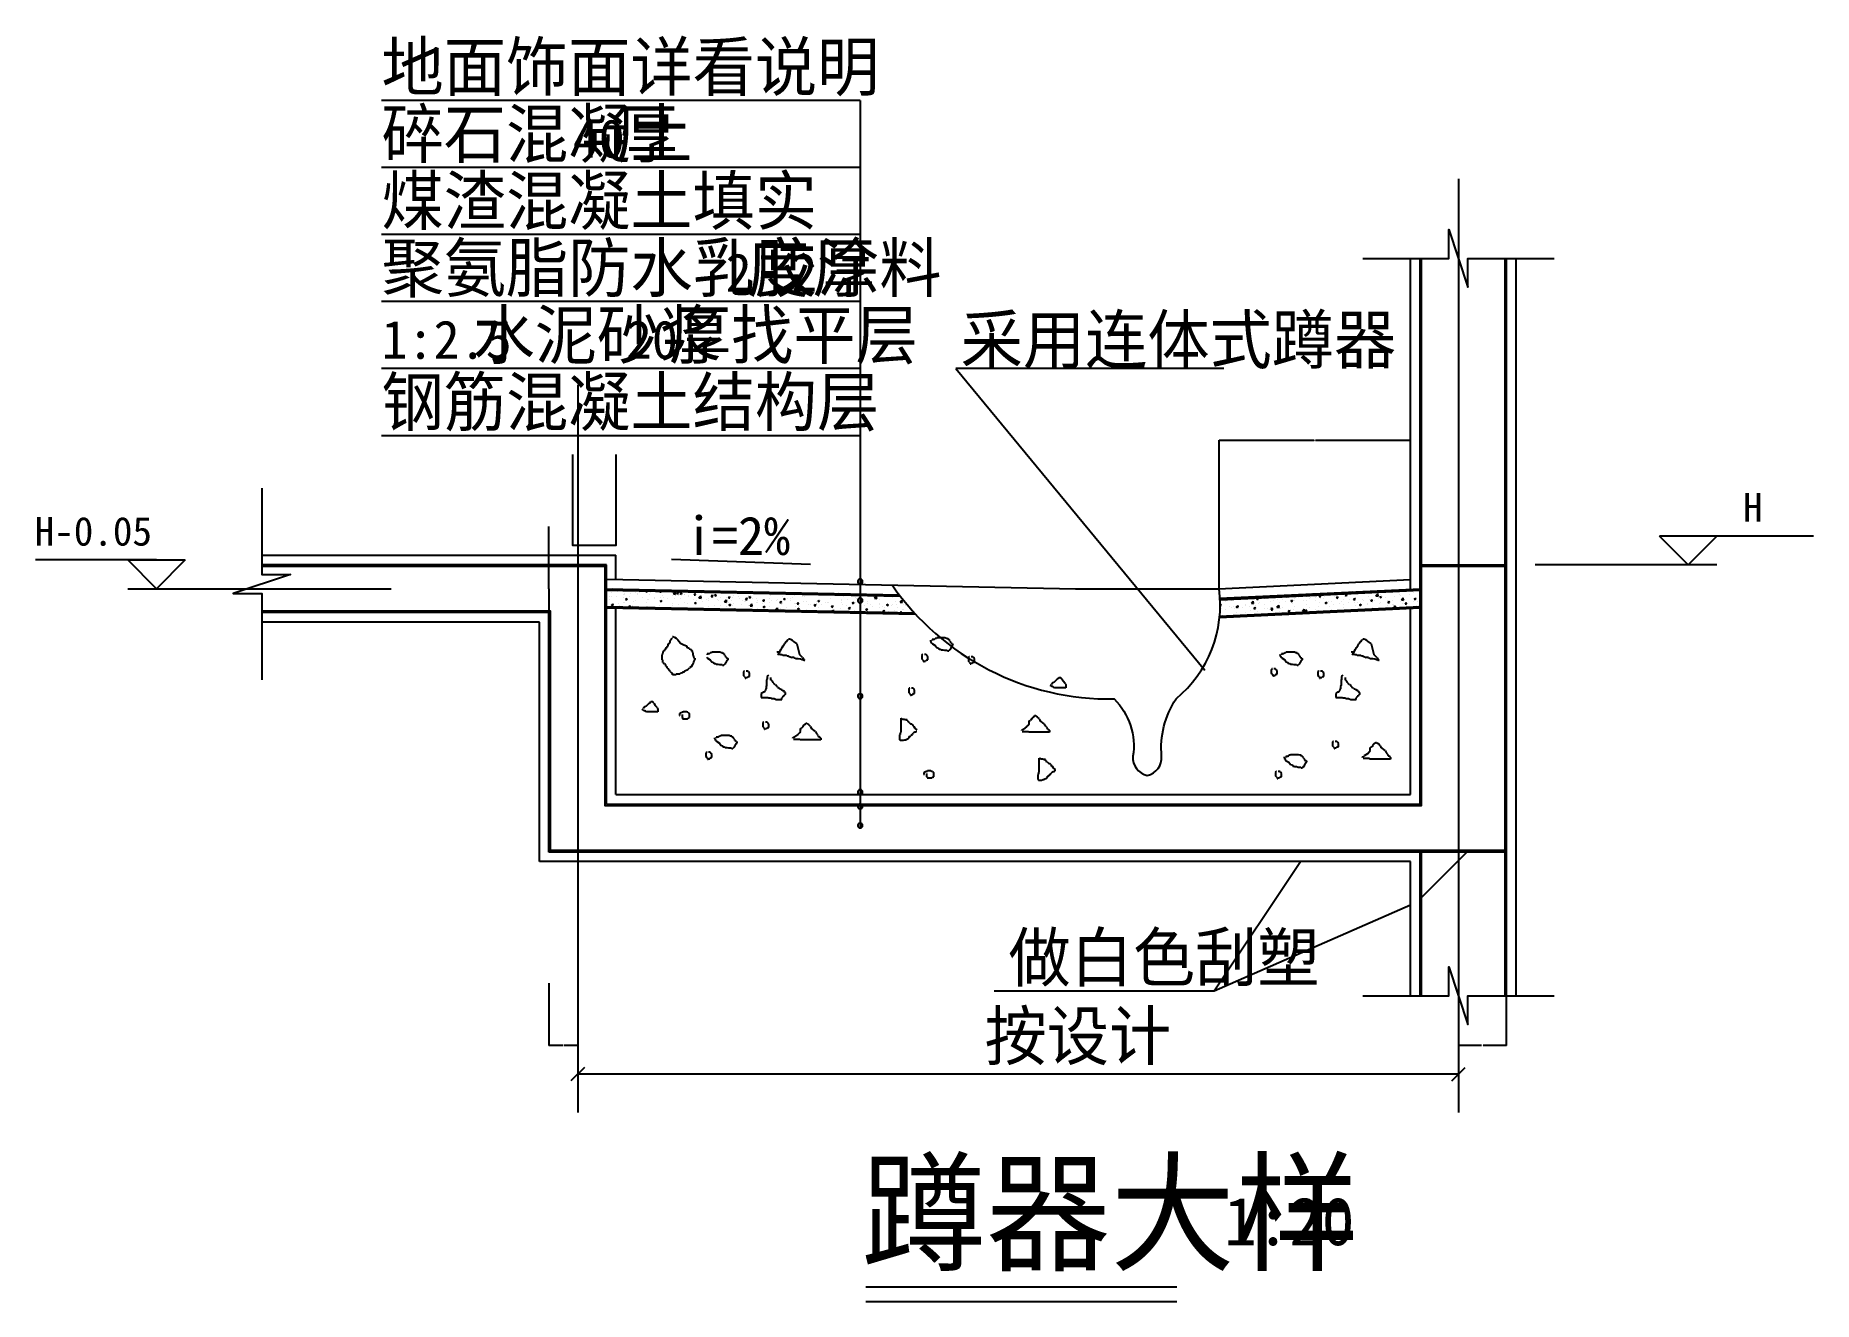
# Model space of a CAD drawing. Header units: metres. Extents: x -1734 to 1980, y 318 to 2961.
import ezdxf

# ---------------------------------------------------------------- set-up
doc = ezdxf.new("R2010")
doc.units = ezdxf.units.M
for name, color, linetype in [('DOTE', 1, 'Continuous'), ('PUB_DIM', 3, 'Continuous'), ('PUB_TEXT', 7, 'Continuous'), ('PUB_WALL', 255, 'Continuous'), ('S_FLOOR', 2, 'Continuous'), ('S_SURFACE', 6, 'Continuous'), ('S_WALL', 255, 'Continuous')]:
    doc.layers.add(name, color=color, linetype=linetype)
doc.dimstyles.get("Standard").update_dxf_attribs({"dimtxt": 2.5, "dimasz": 2.5, "dimexe": 1.25, "dimexo": 0.625, "dimtad": 1, "dimcen": 2.5, "dimazin": 3, "dimtfac": 1, "dimtmove": 0, "dimatfit": 3})

msp = doc.modelspace()

# ---------------------------------------------------------------- texts
at = {"layer": 'PUB_DIM'}
for s, p in [('H', (1833.14, 1946.17)), ('H-0.05', (-1736, 1896.17))]:
    msp.add_text(s, height=60, dxfattribs=at).set_placement(p)
at = {"layer": 'PUB_TEXT'}
for s, height, p in [('地面饰面详看说明', 100, (-1011.54, 2846.48)), ('碎石混凝土', 100, (-1011.54, 2706.48)), ('厚', 100, (-522.35, 2706.48)), ('40', 80, (-612.15, 2706.48)), ('煤渣混凝土填实', 100, (-1011.54, 2566.48)), ('聚氨脂防水乳胶涂料', 100, (-1011.54, 2426.48)), ('度', 100, (-247.83, 2426.48)), ('厚', 100, (-110.98, 2426.48)), ('2', 80, (-292.54, 2426.48)), ('2', 80, (-155.69, 2426.48)), ('水泥砂浆', 100, (-821.33, 2286.48)), ('厚找平层', 100, (-411.29, 2286.48)), ('采用连体式蹲器', 100, (198.46, 2276.48)), ('1:2.5', 80, (-1011.54, 2286.48)), ('20', 80, (-501.08, 2286.48)), ('钢筋混凝土结构层', 100, (-1011.54, 2146.48)), ('i=2%', 80, (-375.58, 1876.86)), ('做白色刮塑', 100, (298.29, 986.17)), ('按设计', 100, (248.36, 822.3)), ('蹲器大样', 200, (-8.46, 402.54)), ('1:20', 100, (748.87, 434.97))]:
    msp.add_text(s, height=height, dxfattribs=at).set_placement(p)

# ---------------------------------------------------------------- blocks, each defined once
blk = doc.blocks.new('_DIMX')
blk.add_lwpolyline([(-70, -70), (70, 70)])
blk = doc.blocks.new('*D1')
for p, q in [((-661.71, 1806.17), (-661.71, 1531.17)), ((-661.96, 1531.17), (-662.21, 1531.17)), ((-661.71, 1256.17), (-661.71, 1531.17)), ((-661.71, 1531.17), (-661.71, 1531.17)), ((-661.46, 1531.17), (-661.21, 1531.17))]:
    blk.add_line(p, q)
at = {"layer": 'Defpoints'}
for p in [(-661.71, 1806.17), (-661.71, 1531.17), (-661.71, 1256.17)]:
    blk.add_point(p, dxfattribs=at)
at = {"layer": 'PUB_DIM', "insert": (-661.71, 1532.295), "char_height": 1, "attachment_point": 5}
blk.add_mtext('400', dxfattribs=at)
blk = doc.blocks.new('*D2')
for p, q in [((1338.29, 1856.17), (1338.29, 1556.17)), ((1338.04, 1556.17), (1337.79, 1556.17)), ((1338.29, 1256.17), (1338.29, 1556.17)), ((1338.29, 1556.17), (1338.29, 1556.17)), ((1338.54, 1556.17), (1338.79, 1556.17))]:
    blk.add_line(p, q)
at = {"layer": 'Defpoints'}
for p in [(1338.29, 1856.17), (1338.29, 1556.17), (1338.29, 1256.17)]:
    blk.add_point(p, dxfattribs=at)
at = {"layer": 'PUB_DIM', "insert": (1338.29, 1557.295), "char_height": 1, "attachment_point": 5}
blk.add_mtext('按设计', dxfattribs=at)
blk = doc.blocks.new('*D3')
for p, q in [((-661.71, 1356.17), (-661.71, 1326.17)), ((-661.96, 1326.17), (-662.21, 1326.17)), ((-661.71, 1256.17), (-661.71, 1326.17)), ((-661.71, 1326.17), (-661.71, 1326.17)), ((-661.46, 1326.17), (-661.21, 1326.17))]:
    blk.add_line(p, q)
at = {"layer": 'Defpoints'}
for p in [(-661.71, 1356.17), (-661.71, 1326.17), (-661.71, 1256.17)]:
    blk.add_point(p, dxfattribs=at)
at = {"layer": 'PUB_DIM', "insert": (-661.71, 1327.295), "char_height": 1, "attachment_point": 5}
blk.add_mtext('0', dxfattribs=at)
blk = doc.blocks.new('*D4')
for p, q in [((1238.29, 982.3), (1238.29, 852.3)), ((1338.29, 982.3), (1338.29, 852.3)), ((1286.79, 852.3), (1238.04, 852.3)), ((1338.54, 852.3), (1289.79, 852.3))]:
    blk.add_line(p, q)
at = {"layer": 'Defpoints'}
for p in [(1238.29, 982.3), (1338.29, 982.3), (1338.29, 852.3)]:
    blk.add_point(p, dxfattribs=at)
at = {"layer": 'PUB_DIM', "insert": (1288.29, 852.3), "char_height": 1, "attachment_point": 5}
blk.add_mtext('100', dxfattribs=at)
blk = doc.blocks.new('*D5')
for p, q in [((-661.71, 982.3), (-661.71, 852.3)), ((-601.71, 982.3), (-601.71, 852.3)), ((-632.71, 852.3), (-661.96, 852.3)), ((-601.46, 852.3), (-630.71, 852.3))]:
    blk.add_line(p, q)
at = {"layer": 'Defpoints'}
for p in [(-661.71, 982.3), (-601.71, 982.3), (-601.71, 852.3)]:
    blk.add_point(p, dxfattribs=at)
at = {"layer": 'PUB_DIM', "insert": (-631.71, 852.3), "char_height": 1, "attachment_point": 5}
blk.add_mtext('60', dxfattribs=at)
blk = doc.blocks.new('*D6')
for p, q in [((-661.96, 1936.17), (-662.21, 1936.17)), ((-661.71, 1806.17), (-661.71, 1936.17)), ((-661.71, 1856.17), (-661.71, 1936.17)), ((-661.71, 1936.17), (-661.71, 1936.17)), ((-661.46, 1936.17), (-661.21, 1936.17))]:
    blk.add_line(p, q)
at = {"layer": 'Defpoints'}
for p in [(-661.71, 1936.17), (-661.71, 1856.17), (-661.71, 1806.17)]:
    blk.add_point(p, dxfattribs=at)
at = {"layer": 'PUB_DIM', "insert": (-661.71, 1937.295), "char_height": 1, "attachment_point": 5}
blk.add_mtext('0', dxfattribs=at)
blk = doc.blocks.new('*D7')
for p, q in [((738.29, 1806.17), (738.29, 2116.19)), ((738.54, 2116.19), (936.79, 2116.19)), ((939.79, 2116.19), (1138.04, 2116.19)), ((1138.29, 1806.17), (1138.29, 2116.19))]:
    blk.add_line(p, q)
at = {"layer": 'Defpoints'}
for p in [(738.29, 2116.19), (738.29, 1806.17), (1138.29, 1806.17)]:
    blk.add_point(p, dxfattribs=at)
at = {"layer": 'PUB_DIM', "insert": (938.29, 2116.19), "char_height": 1, "attachment_point": 5}
blk.add_mtext('400', dxfattribs=at)

# ---------------------------------------------------------------- dimensions: what is measured, and where the dimension line sits
at = {"layer": 'PUB_DIM'}
for base, p1, p2, picture, middle in [((738.29, 2116.19), (738.29, 1806.17), (1138.29, 1806.17), '*D7', (938.29, 2116.19)), ((-661.71, 1936.17), (-661.71, 1806.17), (-661.71, 1856.17), '*D6', (-661.71, 1937.295)), ((-661.71, 1326.17), (-661.71, 1256.17), (-661.71, 1356.17), '*D3', (-661.71, 1327.295)), ((-601.71, 852.3), (-601.71, 982.3), (-661.71, 982.3), '*D5', (-631.71, 852.3)), ((1338.29, 852.3), (1338.29, 982.3), (1238.29, 982.3), '*D4', (1288.29, 852.3))]:
    dim = msp.add_linear_dim(base=base, p1=p1, p2=p2, dimstyle='Standard', dxfattribs=at)
    dim.commit()
    dim.dimension.update_dxf_attribs({"geometry": picture, "text_midpoint": middle})
for base, p1, p2, text, picture, middle in [((1338.29, 1556.17), (1338.29, 1256.17), (1338.29, 1856.17), '按设计', '*D2', (1338.29, 1557.295)), ((-661.71, 1531.17), (-661.71, 1256.17), (-661.71, 1806.17), '400', '*D1', (-661.71, 1532.295))]:
    dim = msp.add_linear_dim(base=base, p1=p1, p2=p2, text=text, dimstyle='Standard', dxfattribs=at)
    dim.commit()
    dim.dimension.update_dxf_attribs({"geometry": picture, "text_midpoint": middle})

# ---------------------------------------------------------------- hatches: boundary and pattern name
at = {"layer": 'S_SURFACE'}
h = msp.add_hatch(dxfattribs=at)
h.set_pattern_fill('ANSI31', scale=300)
h.paths.add_polyline_path([(1335.29, 2496.17), (1258.29, 2496.17), (1258.29, 2436.17), (1238.29, 2496.17), (1238.29, 1856.17), (1335.29, 1856.17)])
h.paths.add_polyline_path([(1161.29, 1856.17), (1238.29, 1856.17), (1238.29, 2496.17), (1218.29, 2556.17), (1218.29, 2496.17), (1161.29, 2496.17)])
h.paths.add_polyline_path([(1161.29, 956.17), (1218.29, 956.17), (1218.29, 1016.17), (1238.29, 956.17), (1238.29, 1256.17), (1161.29, 1256.17)])
h.paths.add_polyline_path([(1335.29, 1256.17), (1238.29, 1256.17), (1238.29, 956.17), (1258.29, 896.17), (1258.29, 956.17), (1335.29, 956.17)])

# ---------------------------------------------------------------- linework, layer by layer
msp.add_line((1238.09, 792.3), (-601.51, 792.3))
for points in [[(0, 347.88), (650.13, 347.88)], [(0, 317.6), (650.13, 317.6)]]:
    msp.add_lwpolyline(points)
at = {"layer": 'DOTE'}
for p, q in [((1238.29, 2662.3), (1238.29, 712.3)), ((-601.71, 2232.3), (-601.71, 712.3))]:
    msp.add_line(p, q, dxfattribs=at)
at = {"layer": 'PUB_DIM'}
for p, q in [((1980, 1916.17), (1658.29, 1916.17)), ((1718.29, 1856.17), (1658.29, 1916.17)), ((1778.29, 1916.17), (1718.29, 1856.17)), ((-1481.71, 1866.17), (-1734.29, 1866.17)), ((-1481.71, 1806.17), (-1541.71, 1866.17)), ((-1541.71, 1866.17), (-1421.71, 1866.17)), ((-1421.71, 1866.17), (-1481.71, 1806.17)), ((1778.29, 1856.17), (1398.29, 1856.17)), ((-1541.71, 1806.17), (-991.71, 1806.17))]:
    msp.add_line(p, q, dxfattribs=at)
msp.add_lwpolyline([(-115.58, 1856.86), (-405.58, 1866.86)], dxfattribs=at)
at = {"layer": 'PUB_WALL'}
for points in [[(1161.29, 1856.17), (1161.29, 2496.17)], [(1335.29, 2496.17), (1335.29, 1856.17)], [(-1261.71, 1853.17), (-544.71, 1853.17), (-544.71, 1353.17), (1161.29, 1353.17), (1161.29, 1853.17), (1335.29, 1853.17), (1335.29, 1259.17), (-658.71, 1259.17), (-658.71, 1759.17), (-1261.71, 1759.17)], [(-541.78, 1803.17), (71.92, 1790.65)], [(740.32, 1783.26), (1158.43, 1803.17)], [(-541.65, 1769.16), (100.78, 1756.05)], [(739.09, 1749.17), (1158.14, 1769.12)], [(1161.29, 956.17), (1161.29, 1256.17)], [(1335.29, 1256.17), (1335.29, 956.17)]]:
    msp.add_lwpolyline(points, dxfattribs=at)
at = {"layer": 'S_FLOOR'}
for p, q in [((-541.71, 1856.17), (-1261.71, 1856.17)), ((-541.71, 1356.17), (-541.71, 1856.17)), ((1158.29, 1356.17), (1158.29, 1856.17)), ((1158.29, 1856.17), (1338.29, 1856.17)), ((1338.29, 1856.17), (1338.29, 1256.17)), ((-541.71, 1806.17), (69.6, 1793.7)), ((740.18, 1786.26), (1158.29, 1806.17)), ((-661.71, 1756.17), (-1261.71, 1756.17)), ((-661.71, 1256.17), (-661.71, 1756.17)), ((-541.71, 1766.16), (103.57, 1752.99)), ((739.23, 1746.17), (1158.29, 1766.13)), ((-541.71, 1356.17), (1158.29, 1356.17)), ((1338.29, 1256.17), (-661.71, 1256.17))]:
    msp.add_line(p, q, dxfattribs=at)
at = {"layer": 'S_SURFACE'}
for p, q in [((-1011.54, 2826.48), (-11.54, 2826.48)), ((-11.54, 2826.17), (-11.54, 1306.17)), ((-1011.54, 2686.48), (-11.54, 2686.48)), ((-1011.54, 2546.48), (-11.54, 2546.48)), ((1138.29, 1825.24), (1138.29, 2496.17)), ((1358.29, 2496.17), (1358.29, 956.17)), ((-1011.54, 2406.48), (-11.54, 2406.48)), ((-1011.54, 2266.48), (-11.54, 2266.48)), ((188.29, 2266.17), (708.29, 1636.17)), ((748.29, 2266.17), (188.29, 2266.17)), ((-1011.54, 2126.48), (-11.54, 2126.48)), ((-1261.71, 1876.17), (-521.71, 1876.17)), ((-521.71, 1825.77), (-521.71, 1876.17)), ((-541.31, 1826.17), (438.69, 1806.17)), ((737.33, 1806.15), (1138.29, 1825.24)), ((-536.08, 1783.85), (-536.08, 1783.85)), ((-534.7, 1790.71), (-534.7, 1790.71)), ((-531.83, 1790.16), (-531.83, 1790.16)), ((-531.35, 1804.46), (-527.85, 1805.81)), ((-531.35, 1804.46), (-528.86, 1802.78)), ((-530.8, 1797.43), (-530.8, 1797.43)), ((-528.84, 1802.79), (-527.83, 1805.81)), ((-520.25, 1790.71), (-520.25, 1790.71)), ((-518.9, 1799.84), (-518.9, 1799.84)), ((-506.92, 1788.86), (-506.92, 1788.86)), ((-505.86, 1793.91), (-505.86, 1793.91)), ((-504.11, 1796.3), (-504.11, 1796.3)), ((-503.12, 1794.87), (-503.12, 1794.87)), ((-501.5, 1784.33), (-498, 1785.68)), ((-501.5, 1784.33), (-499.01, 1782.65)), ((-498.99, 1782.66), (-497.98, 1785.68)), ((-493.56, 1789.59), (-493.56, 1789.59)), ((-490.6, 1796.52), (-490.6, 1796.52)), ((-489.74, 1804.84), (-489.74, 1804.84)), ((-480.19, 1797.43), (-480.19, 1797.43)), ((-477.76, 1793.87), (-477.76, 1793.87)), ((-477.41, 1795.17), (-477.41, 1795.17)), ((-471.67, 1799.01), (-471.67, 1799.01)), ((-466.87, 1788.46), (-466.87, 1788.46)), ((-466.02, 1802.73), (-464.46, 1804.59)), ((-466.02, 1802.73), (-463.03, 1802.47)), ((-463.01, 1802.48), (-463.39, 1804.57)), ((-459.49, 1800.46), (-455.99, 1801.8)), ((-459.49, 1800.46), (-457, 1798.78)), ((-456.98, 1798.79), (-455.97, 1801.81)), ((-455.54, 1783.98), (-455.54, 1783.98)), ((-455.14, 1803.64), (-454.42, 1804.39)), ((-455.14, 1803.64), (-450.69, 1802.95)), ((-454.93, 1800.63), (-454.93, 1800.63)), ((-453.24, 1783.45), (-453.24, 1783.45)), ((-450.67, 1802.96), (-450.83, 1804.32)), ((-450.72, 1794.05), (-450.72, 1794.05)), ((-448.6, 1798.87), (-448.6, 1798.87)), ((-440.72, 1785.09), (-440.72, 1785.09)), ((-440.18, 1787.33), (-440.18, 1787.33)), ((-440.09, 1803.17), (-440.09, 1803.17)), ((-430.15, 1799.6), (-427.74, 1802.47)), ((-430.15, 1799.6), (-427.17, 1799.33)), ((-429.57, 1787.73), (-429.57, 1787.73)), ((-427.15, 1799.34), (-427.72, 1802.47)), ((-424.03, 1792.92), (-424.03, 1792.92)), ((-421.79, 1787.59), (-421.79, 1787.59)), ((-413.49, 1786.2), (-413.49, 1786.2)), ((-403.9, 1791.25), (-403.9, 1791.25)), ((-401.77, 1795.37), (-401.54, 1795.61)), ((-401.77, 1795.37), (-401.54, 1795.33)), ((-401.54, 1795.61), (-397.88, 1799.43)), ((-401.54, 1795.33), (-397.33, 1794.68)), ((-400.34, 1786.38), (-400.34, 1786.38)), ((-397.31, 1794.68), (-397.86, 1799.43)), ((-397.34, 1791.79), (-397.34, 1791.79)), ((-394.29, 1796.46), (-391.88, 1799.33)), ((-394.29, 1796.46), (-391.3, 1796.2)), ((-391.28, 1796.2), (-391.86, 1799.34)), ((-390.21, 1791.74), (-390.21, 1791.74)), ((-387.63, 1796.45), (-384.13, 1797.8)), ((-387.63, 1796.45), (-385.15, 1794.78)), ((-386.8, 1785.07), (-386.8, 1785.07)), ((-385.13, 1794.78), (-384.11, 1797.8)), ((-378.65, 1794.45), (-378.65, 1794.45)), ((-377.69, 1793.39), (-377.69, 1793.39)), ((-371.18, 1791.38), (-371.18, 1791.38)), ((-370.65, 1790.66), (-370.65, 1790.66)), ((-360.11, 1783.95), (-360.11, 1783.95)), ((-358.76, 1795.88), (-358.76, 1795.88)), ((-358.43, 1793.32), (-356.02, 1796.19)), ((-358.43, 1793.32), (-355.44, 1793.06)), ((-355.42, 1793.07), (-356, 1796.2)), ((-352.68, 1798.2), (-352.68, 1798.2)), ((-348.41, 1787.09), (-344.52, 1791.15)), ((-348.41, 1787.09), (-343.96, 1786.4)), ((-343.94, 1786.4), (-344.5, 1791.15)), ((-343.96, 1789.54), (-343.96, 1789.54)), ((-342.02, 1796.39), (-342.02, 1796.39)), ((-327.61, 1785.08), (-327.61, 1785.08)), ((-327.18, 1800.04), (-327.18, 1800.04)), ((-327.01, 1801.72), (-327.01, 1801.72)), ((-322.56, 1790.18), (-320.15, 1793.06)), ((-322.56, 1790.18), (-319.58, 1789.92)), ((-319.56, 1789.93), (-320.13, 1793.06)), ((-317.27, 1788.41), (-317.27, 1788.41)), ((-315.78, 1792.45), (-312.28, 1793.79)), ((-315.78, 1792.45), (-313.29, 1790.77)), ((-313.27, 1790.78), (-312.26, 1793.8)), ((-312.86, 1801.39), (-312.86, 1801.39)), ((-308.88, 1784.46), (-308.88, 1784.46)), ((-302.36, 1788.28), (-302.36, 1788.28)), ((-295.05, 1778.82), (-291.15, 1782.87)), ((-290.58, 1778.13), (-291.13, 1782.88)), ((-290.58, 1787.28), (-290.58, 1787.28)), ((-286.7, 1787.04), (-284.29, 1789.92)), ((-286.7, 1787.04), (-283.71, 1786.78)), ((-283.69, 1786.79), (-284.27, 1789.92)), ((-277.3, 1788.62), (-277.3, 1788.62)), ((-276.39, 1792.03), (-276.39, 1792.03)), ((-264.78, 1790.27), (-264.78, 1790.27)), ((-263.89, 1786.15), (-263.89, 1786.15)), ((-250.84, 1783.91), (-248.43, 1786.78)), ((-250.84, 1783.91), (-247.85, 1783.65)), ((-250.72, 1795.55), (-250.72, 1795.55)), ((-247.83, 1783.65), (-248.41, 1786.79)), ((-245.85, 1792.76), (-245.85, 1792.76)), ((-243.92, 1788.44), (-240.42, 1789.79)), ((-243.92, 1788.44), (-241.43, 1786.77)), ((-241.41, 1786.77), (-240.4, 1789.8)), ((-237.19, 1785.02), (-237.19, 1785.02)), ((-227.45, 1786.58), (-227.45, 1786.58)), ((-225.46, 1798.75), (-225.46, 1798.75)), ((-214.98, 1780.77), (-212.57, 1783.64)), ((-214.27, 1796.92), (-214.27, 1796.92)), ((-211.97, 1780.51), (-212.55, 1783.65)), ((-210.5, 1783.9), (-210.5, 1783.9)), ((-201.75, 1798.57), (-201.75, 1798.57)), ((-200.1, 1785.85), (-200.1, 1785.85)), ((-198.29, 1791.58), (-198.29, 1791.58)), ((-174.43, 1789.37), (-174.43, 1789.37)), ((-172.06, 1784.44), (-168.56, 1785.78)), ((-172.06, 1784.44), (-169.58, 1782.76)), ((-169.56, 1782.77), (-168.54, 1785.79)), ((-169.13, 1796.59), (-169.13, 1796.59)), ((-164.39, 1785.5), (-164.39, 1785.5)), ((-157.15, 1785.61), (-157.15, 1785.61)), ((-151.88, 1787.14), (-151.88, 1787.14)), ((-149.17, 1792.57), (-149.17, 1792.57)), ((-132.94, 1789.64), (-132.94, 1789.64)), ((-127.99, 1790.61), (-127.99, 1790.61)), ((-123.2, 1796.32), (-123.2, 1796.32)), ((-101.36, 1793.79), (-101.36, 1793.79)), ((-98.83, 1795.62), (-98.83, 1795.62)), ((-98.14, 1783.2), (-98.14, 1783.2)), ((-88.84, 1795.44), (-88.84, 1795.44)), ((-72.88, 1786.4), (-72.88, 1786.4)), ((-57.8, 1796.29), (-55.71, 1794.88)), ((-55.69, 1794.89), (-55.24, 1796.24)), ((-50.58, 1783.13), (-50.58, 1783.13)), ((-46.91, 1790.15), (-46.91, 1790.15)), ((-38.97, 1784.02), (-38.97, 1784.02)), ((-34.87, 1794.42), (-33.54, 1795.8)), ((-34.87, 1794.42), (-30.42, 1793.73)), ((-30.4, 1793.73), (-30.63, 1795.74)), ((-21.42, 1788.13), (-21.42, 1788.13)), ((-21.24, 1793.67), (-21.24, 1793.67)), ((-20.03, 1786.51), (-20.03, 1786.51)), ((7.74, 1793.14), (7.74, 1793.14)), ((11.55, 1790.67), (11.55, 1790.67)), ((13.66, 1792.56), (17.16, 1793.9)), ((13.66, 1792.56), (16.15, 1790.88)), ((16.17, 1790.89), (17.18, 1793.91)), ((18.49, 1786.14), (22.39, 1790.2)), ((18.49, 1786.14), (22.94, 1785.45)), ((22.96, 1785.45), (22.41, 1790.2)), ((24.06, 1792.32), (24.06, 1792.32)), ((29.37, 1783.97), (29.37, 1783.97)), ((55.05, 1787.5), (55.05, 1787.5)), ((64.99, 1793.28), (65.41, 1793.78)), ((64.99, 1793.28), (67.98, 1793.02)), ((68, 1793.02), (67.87, 1793.73)), ((438.29, 1806.17), (738.29, 1806.17)), ((752.31, 1784.24), (754.92, 1786.96)), ((752.31, 1784.24), (756.75, 1783.55)), ((756.77, 1783.55), (756.37, 1787.03)), ((768.72, 1785.06), (768.72, 1785.06)), ((780.6, 1787.55), (780.6, 1787.55)), ((783.48, 1784.36), (783.48, 1784.36)), ((794.69, 1788.81), (794.69, 1788.81)), ((807.3, 1786.42), (807.3, 1786.42)), ((815.06, 1788.52), (815.06, 1788.52)), ((816.25, 1784.77), (819.75, 1786.11)), ((816.25, 1784.77), (818.73, 1783.09)), ((818.75, 1783.1), (819.77, 1786.12)), ((827.58, 1790.17), (827.58, 1790.17)), ((833.99, 1785.29), (833.99, 1785.29)), ((850.14, 1790.88), (850.14, 1790.88)), ((860.68, 1784.16), (860.68, 1784.16)), ((876.83, 1789.75), (876.83, 1789.75)), ((880.16, 1786.83), (880.16, 1786.83)), ((887.37, 1783.04), (887.37, 1783.04)), ((896.65, 1786.16), (896.65, 1786.16)), ((903.52, 1788.62), (903.52, 1788.62)), ((909.32, 1791.84), (909.32, 1791.84)), ((911.83, 1793.2), (912.91, 1794.49)), ((911.83, 1793.2), (914.82, 1792.93)), ((914.84, 1792.94), (914.54, 1794.56)), ((921.91, 1789.36), (921.91, 1789.36)), ((927.97, 1785.4), (927.97, 1785.4)), ((930.21, 1787.5), (930.21, 1787.5)), ((932.31, 1795.41), (932.6, 1795.21)), ((932.62, 1795.22), (932.69, 1795.43)), ((940.49, 1787.04), (940.49, 1787.04)), ((947.69, 1790.06), (950.1, 1792.93)), ((947.69, 1790.06), (950.68, 1789.8)), ((947.88, 1793.11), (947.88, 1793.11)), ((950.7, 1789.8), (950.12, 1792.94)), ((950.46, 1785.86), (950.46, 1785.86)), ((956.9, 1786.37), (956.9, 1786.37)), ((959.42, 1789.54), (959.42, 1789.54)), ((973.55, 1796.63), (973.55, 1796.63)), ((979.62, 1790.87), (979.62, 1790.87)), ((983.55, 1786.92), (985.96, 1789.79)), ((983.55, 1786.92), (986.54, 1786.66)), ((983.59, 1785.24), (983.59, 1785.24)), ((986.56, 1786.66), (985.98, 1789.8)), ((991, 1793.69), (991, 1793.69)), ((998.19, 1783.18), (998.19, 1783.18)), ((1001.97, 1792.89), (1005.47, 1794.23)), ((1001.97, 1792.89), (1004.46, 1791.21)), ((1003.52, 1795.34), (1003.52, 1795.34)), ((1004.48, 1791.21), (1005.49, 1794.23)), ((1008.78, 1795.87), (1008.78, 1795.87)), ((1010.28, 1784.11), (1010.28, 1784.11)), ((1015.53, 1799.37), (1016.93, 1799.15)), ((1016.95, 1799.16), (1016.92, 1799.44)), ((1019.42, 1783.78), (1021.83, 1786.65)), ((1019.42, 1783.78), (1022.41, 1783.52)), ((1022.43, 1783.53), (1021.85, 1786.66)), ((1022.45, 1797.84), (1022.45, 1797.84)), ((1024.16, 1786.93), (1024.16, 1786.93)), ((1036.97, 1782.99), (1036.97, 1782.99)), ((1049.84, 1790.45), (1049.84, 1790.45)), ((1053.4, 1783.92), (1053.4, 1783.92)), ((1055.28, 1780.64), (1057.69, 1783.52)), ((1057.03, 1783.38), (1057.03, 1783.38)), ((1058.29, 1780.39), (1057.71, 1783.52)), ((1065.85, 1791.57), (1069.74, 1795.63)), ((1065.85, 1791.57), (1070.3, 1790.88)), ((1070.32, 1790.88), (1069.76, 1795.63)), ((1072.33, 1786.41), (1072.33, 1786.41)), ((1073.83, 1788.88), (1077.33, 1790.22)), ((1073.83, 1788.88), (1076.31, 1787.2)), ((1075.09, 1793.65), (1075.09, 1793.65)), ((1076.33, 1787.21), (1077.35, 1790.23)), ((1086.19, 1788.39), (1086.19, 1788.39)), ((1101.06, 1797.4), (1101.06, 1797.4)), ((1103.91, 1790.57), (1103.91, 1790.57)), ((1115.35, 1793.39), (1115.35, 1793.39)), ((1116.43, 1792.22), (1116.43, 1792.22)), ((1117.03, 1804.21), (1118.33, 1803.33)), ((1118.35, 1803.34), (1118.66, 1804.28)), ((1119.21, 1783.29), (1123.1, 1787.35)), ((1119.21, 1783.29), (1123.66, 1782.6)), ((1123.68, 1782.6), (1123.13, 1787.35)), ((1126.12, 1784.28), (1126.12, 1784.28)), ((1126.73, 1800.92), (1126.73, 1800.92)), ((1135.36, 1794.71), (1135.36, 1794.71)), ((1144.51, 1798.4), (1144.51, 1798.4)), ((1145.68, 1784.88), (1149.18, 1786.22)), ((1145.68, 1784.88), (1148.17, 1783.2)), ((1148.19, 1783.2), (1149.2, 1786.23)), ((1151.38, 1787.48), (1151.38, 1787.48)), ((1151.99, 1804.12), (1151.99, 1804.12)), ((1153.47, 1804.02), (1153.47, 1804.02)), ((-541.71, 1768.9), (-540.01, 1769.55)), ((-541.71, 1766.99), (-541.03, 1766.53)), ((-541.01, 1766.53), (-539.99, 1769.56)), ((-540.74, 1772.01), (-540.74, 1772.01)), ((-532.44, 1773.51), (-532.44, 1773.51)), ((-530.81, 1771.4), (-528.39, 1774.27)), ((-530.81, 1771.4), (-527.82, 1771.14)), ((-527.8, 1771.14), (-528.37, 1774.28)), ((-521.71, 1376.17), (-521.71, 1765.75)), ((-516.98, 1766.36), (-516.98, 1766.36)), ((-516.27, 1775.15), (-516.27, 1775.15)), ((-514.05, 1770.89), (-514.05, 1770.89)), ((-506.47, 1777.26), (-506.47, 1777.26)), ((-503.76, 1776.8), (-503.76, 1776.8)), ((-494.94, 1768.26), (-492.53, 1771.13)), ((-494.94, 1768.26), (-491.95, 1768)), ((-491.93, 1768.01), (-492.51, 1771.14)), ((-487.82, 1771.36), (-487.82, 1771.36)), ((-487.36, 1769.76), (-487.36, 1769.76)), ((-484.82, 1779.29), (-484.82, 1779.29)), ((-480.8, 1780.78), (-480.8, 1780.78)), ((-470.34, 1764.71), (-468.16, 1765.54)), ((-468.43, 1764.67), (-468.14, 1765.55)), ((-460.67, 1768.63), (-460.67, 1768.63)), ((-459.08, 1765.12), (-456.67, 1768)), ((-459.08, 1765.12), (-456.09, 1764.86)), ((-458.66, 1776.37), (-458.66, 1776.37)), ((-456.07, 1764.87), (-456.65, 1768)), ((-456.15, 1767.34), (-456.15, 1767.34)), ((-453.88, 1765.37), (-453.88, 1765.37)), ((-434.94, 1767.87), (-434.94, 1767.87)), ((-433.98, 1767.5), (-433.98, 1767.5)), ((-430.18, 1771.09), (-430.18, 1771.09)), ((-429.65, 1780.33), (-426.14, 1781.67)), ((-429.65, 1780.33), (-427.16, 1778.65)), ((-429.5, 1781.37), (-429.5, 1781.37)), ((-427.14, 1778.66), (-426.12, 1781.68)), ((-421.77, 1763.71), (-420.81, 1764.86)), ((-420.57, 1763.69), (-420.79, 1764.87)), ((-407.29, 1766.38), (-407.29, 1766.38)), ((-404.51, 1774.61), (-404.51, 1774.61)), ((-403.36, 1772.02), (-403.36, 1772.02)), ((-390.85, 1773.67), (-390.85, 1773.67)), ((-380.6, 1765.25), (-380.6, 1765.25)), ((-379.25, 1777.81), (-379.25, 1777.81)), ((-371.91, 1776.16), (-371.91, 1776.16)), ((-357.79, 1776.32), (-354.29, 1777.67)), ((-357.79, 1776.32), (-355.3, 1774.65)), ((-355.28, 1774.65), (-354.27, 1777.67)), ((-353.91, 1764.12), (-353.91, 1764.12)), ((-353.89, 1764.91), (-353.89, 1764.91)), ((-353.28, 1781.56), (-353.28, 1781.56)), ((-344.09, 1766.56), (-344.09, 1766.56)), ((-340.97, 1762.25), (-340.97, 1762.25)), ((-340.33, 1780.32), (-340.33, 1780.32)), ((-333.42, 1782.82), (-333.42, 1782.82)), ((-328.22, 1768.43), (-328.22, 1768.43)), ((-327.82, 1781.97), (-327.82, 1781.97)), ((-327.22, 1762.99), (-327.22, 1762.99)), ((-322.03, 1764.74), (-322.03, 1764.74)), ((-314.93, 1771.56), (-314.93, 1771.56)), ((-306.73, 1781.69), (-306.73, 1781.69)), ((-302.97, 1771.63), (-302.97, 1771.63)), ((-300.52, 1761.86), (-300.52, 1761.86)), ((-295.05, 1778.82), (-290.6, 1778.13)), ((-290.46, 1768.9), (-290.46, 1768.9)), ((-285.93, 1772.32), (-282.43, 1773.66)), ((-285.93, 1772.32), (-283.44, 1770.64)), ((-285.77, 1776.57), (-285.77, 1776.57)), ((-283.42, 1770.65), (-282.41, 1773.67)), ((-280.03, 1780.56), (-280.03, 1780.56)), ((-277.94, 1770.55), (-277.94, 1770.55)), ((-277, 1775.38), (-277, 1775.38)), ((-273.83, 1760.74), (-273.83, 1760.74)), ((-273.79, 1765.59), (-273.79, 1765.59)), ((-259, 1773.04), (-259, 1773.04)), ((-256.61, 1781.57), (-256.61, 1781.57)), ((-253.34, 1779.44), (-253.34, 1779.44)), ((-251.93, 1762.26), (-251.93, 1762.26)), ((-251.32, 1778.9), (-251.32, 1778.9)), ((-244.63, 1770.59), (-244.63, 1770.59)), ((-241.69, 1770.54), (-237.79, 1774.6)), ((-241.69, 1770.54), (-237.24, 1769.85)), ((-237.22, 1769.85), (-237.77, 1774.6)), ((-227.42, 1777.2), (-227.42, 1777.2)), ((-226.68, 1765.46), (-226.68, 1765.46)), ((-226.65, 1778.31), (-226.65, 1778.31)), ((-226.07, 1782.1), (-226.07, 1782.1)), ((-215.47, 1775.6), (-215.47, 1775.6)), ((-214.98, 1780.77), (-211.99, 1780.51)), ((-214.91, 1778.84), (-214.91, 1778.84)), ((-214.08, 1768.31), (-210.57, 1769.66)), ((-214.08, 1768.31), (-211.59, 1766.64)), ((-211.57, 1766.64), (-210.55, 1769.66)), ((-209.12, 1761.62), (-209.12, 1761.62)), ((-200.71, 1769.21), (-200.71, 1769.21)), ((-199.96, 1777.18), (-199.96, 1777.18)), ((-195.97, 1781.34), (-195.97, 1781.34)), ((-188.33, 1762.26), (-184.43, 1766.32)), ((-188.33, 1762.26), (-183.88, 1761.57)), ((-186.31, 1780.6), (-186.31, 1780.6)), ((-183.86, 1761.58), (-184.41, 1766.32)), ((-183.81, 1782.77), (-183.81, 1782.77)), ((-179.11, 1777.63), (-176.7, 1780.5)), ((-179.11, 1777.63), (-176.12, 1777.37)), ((-177.55, 1765.77), (-177.55, 1765.77)), ((-176.1, 1777.38), (-176.68, 1780.51)), ((-175.04, 1772.73), (-175.04, 1772.73)), ((-173.27, 1776.05), (-173.27, 1776.05)), ((-167.22, 1763.11), (-167.22, 1763.11)), ((-165.03, 1767.42), (-165.03, 1767.42)), ((-157.12, 1781.64), (-157.12, 1781.64)), ((-150.39, 1759.29), (-150.39, 1759.29)), ((-149.78, 1775.93), (-149.78, 1775.93)), ((-146.58, 1774.92), (-146.58, 1774.92)), ((-146.09, 1769.92), (-146.09, 1769.92)), ((-143.25, 1774.49), (-140.84, 1777.37)), ((-143.25, 1774.49), (-140.26, 1774.23)), ((-142.22, 1764.31), (-138.72, 1765.65)), ((-142.22, 1764.31), (-139.73, 1762.63)), ((-140.24, 1774.24), (-140.82, 1777.37)), ((-139.71, 1762.64), (-138.7, 1765.66)), ((-138.06, 1768.11), (-138.06, 1768.11)), ((-131.32, 1757.79), (-131.07, 1758.05)), ((-131.02, 1757.78), (-131.05, 1758.05)), ((-130.43, 1780.51), (-130.43, 1780.51)), ((-124.42, 1763.03), (-124.42, 1763.03)), ((-123.81, 1779.68), (-123.81, 1779.68)), ((-119.89, 1773.8), (-119.89, 1773.8)), ((-114.52, 1774.07), (-114.52, 1774.07)), ((-108.9, 1773.12), (-108.9, 1773.12)), ((-107.39, 1771.36), (-104.98, 1774.23)), ((-107.39, 1771.36), (-104.4, 1771.1)), ((-104.38, 1771.1), (-104.96, 1774.24)), ((-103.74, 1779.39), (-103.74, 1779.39)), ((-102, 1775.72), (-102, 1775.72)), ((-100.21, 1780.44), (-96.71, 1781.78)), ((-100.21, 1780.44), (-97.72, 1778.76)), ((-98.75, 1766.55), (-98.75, 1766.55)), ((-97.7, 1778.76), (-96.69, 1781.79)), ((-96.22, 1758.49), (-96.22, 1758.49)), ((-93.2, 1772.67), (-93.2, 1772.67)), ((-83.06, 1778.21), (-83.06, 1778.21)), ((-79.74, 1778.12), (-79.74, 1778.12)), ((-77.05, 1778.26), (-77.05, 1778.26)), ((-73.49, 1769.76), (-73.49, 1769.76)), ((-71.52, 1768.22), (-69.11, 1771.09)), ((-71.52, 1768.22), (-68.54, 1767.96)), ((-70.36, 1760.31), (-66.86, 1761.65)), ((-70.36, 1760.31), (-67.88, 1758.63)), ((-68.52, 1767.96), (-69.09, 1771.1)), ((-67.86, 1758.63), (-66.84, 1761.66)), ((-66.51, 1771.54), (-66.51, 1771.54)), ((-64.64, 1762.65), (-64.64, 1762.65)), ((-52.12, 1764.3), (-52.12, 1764.3)), ((-51.48, 1782.37), (-51.48, 1782.37)), ((-50.36, 1777.13), (-50.36, 1777.13)), ((-48.13, 1756.86), (-48.13, 1756.86)), ((-47.52, 1773.5), (-47.52, 1773.5)), ((-39.81, 1770.41), (-39.81, 1770.41)), ((-35.66, 1765.08), (-33.25, 1767.95)), ((-35.66, 1765.08), (-32.67, 1764.82)), ((-32.65, 1764.83), (-33.23, 1767.96)), ((-33.18, 1766.79), (-33.18, 1766.79)), ((-28.35, 1776.43), (-24.85, 1777.78)), ((-28.35, 1776.43), (-25.86, 1774.75)), ((-25.84, 1774.76), (-24.83, 1777.78)), ((-23.67, 1776), (-23.67, 1776)), ((-23.48, 1758.3), (-23.48, 1758.3)), ((-22.46, 1760.38), (-22.46, 1760.38)), ((-21.85, 1777.02), (-21.85, 1777.02)), ((-13.12, 1769.29), (-13.12, 1769.29)), ((-1.61, 1770.95), (-1.61, 1770.95)), ((0.2, 1761.94), (2.61, 1764.82)), ((0.2, 1761.94), (3.19, 1761.68)), ((1.49, 1756.3), (4.99, 1757.64)), ((1.49, 1756.3), (3.37, 1755.04)), ((3.21, 1761.69), (2.63, 1764.82)), ((2.8, 1763.58), (2.8, 1763.58)), ((3.03, 1774.87), (3.03, 1774.87)), ((3.4, 1780.23), (3.4, 1780.23)), ((4.13, 1755.02), (5.01, 1757.65)), ((5.68, 1763.3), (5.68, 1763.3)), ((10.91, 1772.6), (10.91, 1772.6)), ((13.57, 1768.16), (13.57, 1768.16)), ((16.69, 1755.37), (16.69, 1755.37)), ((28.77, 1767.33), (28.77, 1767.33)), ((29.72, 1773.75), (29.72, 1773.75)), ((29.85, 1775.09), (29.85, 1775.09)), ((34.84, 1768.31), (34.84, 1768.31)), ((36.07, 1758.81), (38.48, 1761.68)), ((36.07, 1758.81), (39.05, 1758.54)), ((39.07, 1758.55), (38.5, 1761.69)), ((40.26, 1767.03), (40.26, 1767.03)), ((43.5, 1772.43), (47.01, 1773.77)), ((43.5, 1772.43), (45.99, 1770.75)), ((46.01, 1770.76), (47.03, 1773.78)), ((46.82, 1757.33), (46.82, 1757.33)), ((48.27, 1759.53), (48.27, 1759.53)), ((53.83, 1754.21), (53.83, 1754.21)), ((54.44, 1770.85), (54.44, 1770.85)), ((56.41, 1772.62), (56.41, 1772.62)), ((60.79, 1761.17), (60.79, 1761.17)), ((61.42, 1779.25), (61.42, 1779.25)), ((63.99, 1773.31), (63.99, 1773.31)), ((66.95, 1765.9), (66.95, 1765.9)), ((71.86, 1777.87), (75.75, 1781.92)), ((71.86, 1777.87), (76.3, 1777.18)), ((71.93, 1755.67), (74.34, 1758.54)), ((71.93, 1755.67), (74.92, 1755.41)), ((74.94, 1755.41), (74.36, 1758.55)), ((76.32, 1777.18), (75.77, 1781.93)), ((75.98, 1762.34), (75.98, 1762.34)), ((76.6, 1753.54), (76.85, 1753.64)), ((76.84, 1753.54), (76.87, 1753.65)), ((79.08, 1757.41), (79.08, 1757.41)), ((79.69, 1774.05), (79.69, 1774.05)), ((79.72, 1763.67), (79.72, 1763.67)), ((83.1, 1771.49), (83.1, 1771.49)), ((740.56, 1771.18), (742.44, 1771.01)), ((740.57, 1772.6), (741.86, 1774.15)), ((742.46, 1771.02), (741.88, 1774.15)), ((742.25, 1748.57), (742.25, 1748.57)), ((742.86, 1765.21), (742.86, 1765.21)), ((743.47, 1781.86), (743.47, 1781.86)), ((746.34, 1750.83), (746.34, 1750.83)), ((751.39, 1762.15), (751.39, 1762.15)), ((752.03, 1780.22), (752.03, 1780.22)), ((760.11, 1768.85), (760.11, 1768.85)), ((763.52, 1766.81), (763.52, 1766.81)), ((764.55, 1781.87), (764.55, 1781.87)), ((767.51, 1751.77), (767.51, 1751.77)), ((768.11, 1768.42), (768.11, 1768.42)), ((770.33, 1764.64), (770.33, 1764.64)), ((774.24, 1768.64), (777.74, 1769.98)), ((774.24, 1768.64), (776.72, 1766.96)), ((775.31, 1768.14), (777.72, 1771.01)), ((775.31, 1768.14), (778.3, 1767.87)), ((775.5, 1755.83), (775.5, 1755.83)), ((776.74, 1766.97), (777.76, 1769.99)), ((778.32, 1767.88), (777.74, 1771.01)), ((786.81, 1767.72), (786.81, 1767.72)), ((788.75, 1749.08), (788.75, 1749.08)), ((792.68, 1771.82), (792.68, 1771.82)), ((793.47, 1755.52), (793.47, 1755.52)), ((794.08, 1772.16), (794.08, 1772.16)), ((801.27, 1750.73), (801.27, 1750.73)), ((801.91, 1768.8), (801.91, 1768.8)), ((804.66, 1760.84), (804.66, 1760.84)), ((805.67, 1775.97), (809.56, 1780.03)), ((805.67, 1775.97), (810.11, 1775.28)), ((806.31, 1749.36), (807.58, 1749.85)), ((807.45, 1749.42), (807.6, 1749.86)), ((810.13, 1775.28), (809.58, 1780.03)), ((811.18, 1765), (813.59, 1767.87)), ((811.18, 1765), (814.16, 1764.74)), ((813.5, 1766.59), (813.5, 1766.59)), ((814.18, 1764.74), (813.61, 1767.88)), ((814.42, 1770.45), (814.42, 1770.45)), ((819.15, 1759.04), (819.15, 1759.04)), ((819.75, 1775.69), (819.75, 1775.69)), ((820.21, 1753.22), (820.21, 1753.22)), ((821.84, 1776.82), (821.84, 1776.82)), ((833.36, 1772.94), (833.36, 1772.94)), ((833.82, 1765.84), (833.82, 1765.84)), ((840.19, 1765.46), (840.19, 1765.46)), ((844.4, 1762.24), (844.4, 1762.24)), ((845.01, 1778.89), (845.01, 1778.89)), ((846.09, 1764.64), (849.59, 1765.98)), ((846.09, 1764.64), (848.58, 1762.96)), ((847.04, 1761.86), (849.45, 1764.73)), ((847.04, 1761.86), (850.03, 1761.6)), ((848.6, 1762.96), (849.61, 1765.99)), ((850.05, 1761.6), (849.47, 1764.74)), ((851, 1781.83), (851, 1781.83)), ((851.79, 1757.38), (851.79, 1757.38)), ((859.03, 1767.69), (862.92, 1771.75)), ((859.03, 1767.69), (863.48, 1767)), ((863.5, 1767), (862.94, 1771.75)), ((862.98, 1770.85), (862.98, 1770.85)), ((864.3, 1759.03), (864.3, 1759.03)), ((864.94, 1777.1), (864.94, 1777.1)), ((866.88, 1764.34), (866.88, 1764.34)), ((870.37, 1765.99), (870.37, 1765.99)), ((870.98, 1782.63), (870.98, 1782.63)), ((877.46, 1778.75), (877.46, 1778.75)), ((882.08, 1753.35), (882.08, 1753.35)), ((882.9, 1758.72), (885.31, 1761.6)), ((882.9, 1758.72), (885.89, 1758.46)), ((883.24, 1761.52), (883.24, 1761.52)), ((885.91, 1758.47), (885.33, 1761.6)), ((888.1, 1780.76), (891.6, 1782.11)), ((888.1, 1780.76), (890.59, 1779.09)), ((890.61, 1779.09), (891.62, 1782.11)), ((892.14, 1775.85), (892.14, 1775.85)), ((893.57, 1763.21), (893.57, 1763.21)), ((896.04, 1769.51), (896.04, 1769.51)), ((896.39, 1781.24), (896.39, 1781.24)), ((911.24, 1758.36), (911.24, 1758.36)), ((912.39, 1759.41), (916.29, 1763.47)), ((912.39, 1759.41), (916.84, 1758.72)), ((914.06, 1781.91), (914.06, 1781.91)), ((914.82, 1765.68), (914.82, 1765.68)), ((916.86, 1758.73), (916.31, 1763.47)), ((917.95, 1760.63), (921.45, 1761.98)), ((917.95, 1760.63), (920.44, 1758.95)), ((918.77, 1755.59), (921.18, 1758.46)), ((918.77, 1755.59), (921.75, 1755.32)), ((920.26, 1762.08), (920.26, 1762.08)), ((920.46, 1758.96), (921.47, 1761.98)), ((920.69, 1756.07), (920.69, 1756.07)), ((921.77, 1755.33), (921.2, 1758.46)), ((921.3, 1780.86), (921.3, 1780.86)), ((921.3, 1772.71), (921.3, 1772.71)), ((927.33, 1767.32), (927.33, 1767.32)), ((940.4, 1763.36), (940.4, 1763.36)), ((940.75, 1780.78), (940.75, 1780.78)), ((946.27, 1769.82), (946.27, 1769.82)), ((946.66, 1759.82), (946.66, 1759.82)), ((946.95, 1760.95), (946.95, 1760.95)), ((947.27, 1776.46), (947.27, 1776.46)), ((959.96, 1776.76), (963.46, 1778.1)), ((959.96, 1776.76), (962.45, 1775.08)), ((962.47, 1775.09), (963.48, 1778.11)), ((967.44, 1779.65), (967.44, 1779.65)), ((969.56, 1768.37), (969.56, 1768.37)), ((972.33, 1763.34), (972.33, 1763.34)), ((972.94, 1779.98), (972.94, 1779.98)), ((973.64, 1759.83), (973.64, 1759.83)), ((977.85, 1773.97), (977.85, 1773.97)), ((990.36, 1775.62), (990.36, 1775.62)), ((994.13, 1778.52), (994.13, 1778.52)), ((997.59, 1766.54), (997.59, 1766.54)), ((998.71, 1773.37), (998.71, 1773.37)), ((1000.33, 1758.7), (1000.33, 1758.7)), ((1009.3, 1778.11), (1009.3, 1778.11)), ((1020.82, 1777.4), (1020.82, 1777.4)), ((1023.56, 1770.29), (1023.56, 1770.29)), ((1027.73, 1762.55), (1027.73, 1762.55)), ((1027.87, 1778.38), (1027.87, 1778.38)), ((1031.82, 1772.75), (1035.32, 1774.1)), ((1031.82, 1772.75), (1034.3, 1771.08)), ((1034.32, 1771.08), (1035.34, 1774.1)), ((1040.24, 1764.2), (1040.24, 1764.2)), ((1040.88, 1782.27), (1040.88, 1782.27)), ((1047.52, 1776.27), (1047.52, 1776.27)), ((1049.23, 1773.81), (1049.23, 1773.81)), ((1055.28, 1780.64), (1058.27, 1780.38)), ((1059.18, 1766.69), (1059.18, 1766.69)), ((1063.66, 1781.86), (1063.66, 1781.86)), ((1074.21, 1775.14), (1074.21, 1775.14)), ((1074.48, 1777.01), (1074.48, 1777.01)), ((1090.36, 1780.73), (1090.36, 1780.73)), ((1090.76, 1770.85), (1090.76, 1770.85)), ((1091.14, 1777.51), (1093.55, 1780.38)), ((1091.14, 1777.51), (1094.13, 1777.25)), ((1094.15, 1777.25), (1093.57, 1780.39)), ((1099.84, 1764.11), (1099.84, 1764.11)), ((1100.45, 1780.76), (1100.45, 1780.76)), ((1100.9, 1774.01), (1100.9, 1774.01)), ((1103.27, 1772.5), (1103.27, 1772.5)), ((1103.67, 1768.75), (1107.17, 1770.09)), ((1103.67, 1768.75), (1106.16, 1767.07)), ((1106.18, 1767.08), (1107.19, 1770.1)), ((1117.05, 1779.6), (1117.05, 1779.6)), ((1122.21, 1774.99), (1122.21, 1774.99)), ((1125.52, 1767.63), (1125.52, 1767.63)), ((1127.01, 1774.37), (1129.42, 1777.24)), ((1127.01, 1774.37), (1129.99, 1774.11)), ((1127.59, 1772.89), (1127.59, 1772.89)), ((1130.01, 1774.11), (1129.44, 1777.25)), ((1138.29, 1376.17), (1138.29, 1764.92)), ((1142.45, 1768.56), (1142.45, 1768.56)), ((1143.74, 1778.47), (1143.74, 1778.47)), ((1150.77, 1770.83), (1150.77, 1770.83)), ((1153.79, 1779.15), (1153.79, 1779.15)), ((1154.28, 1771.76), (1154.28, 1771.76)), ((-681.71, 1736.17), (-1261.71, 1736.17)), ((-681.71, 1236.17), (-681.71, 1736.17)), ((-423.95, 1671.38), (-422.83, 1672.5)), ((-422.83, 1672.5), (-422.83, 1674.74)), ((-422.83, 1674.74), (-421.71, 1674.74)), ((-421.71, 1676.98), (-419.47, 1678.1)), ((-421.71, 1674.74), (-421.71, 1676.98)), ((-417.23, 1682.59), (-419.47, 1678.1)), ((-417.23, 1682.59), (-416.11, 1683.71)), ((-416.11, 1683.71), (-414.98, 1683.71)), ((-414.98, 1684.83), (-413.86, 1685.95)), ((-414.98, 1683.71), (-414.98, 1684.83)), ((-413.86, 1685.95), (-412.74, 1685.95)), ((-412.74, 1690.43), (-411.62, 1692.67)), ((-412.74, 1685.95), (-412.74, 1690.43)), ((-411.62, 1692.67), (-409.38, 1692.67)), ((-409.38, 1692.67), (-408.26, 1694.92)), ((-408.26, 1694.92), (-408.26, 1698.28)), ((-408.26, 1698.28), (-407.14, 1698.28)), ((-407.14, 1699.4), (-406.01, 1700.52)), ((-407.14, 1698.28), (-407.14, 1699.4)), ((-406.01, 1700.52), (-406.01, 1701.64)), ((-406.01, 1701.64), (-404.89, 1701.64)), ((-404.89, 1701.64), (-404.89, 1702.76)), ((-404.89, 1702.76), (-403.77, 1702.76)), ((-403.77, 1706.12), (-402.65, 1706.12)), ((-402.65, 1706.12), (-399.29, 1705)), ((-399.29, 1705), (-395.92, 1702.76)), ((-395.92, 1702.76), (-392.56, 1699.4)), ((-392.56, 1699.4), (-386.95, 1692.67)), ((-386.95, 1692.67), (-380.23, 1689.31)), ((-380.23, 1689.31), (-374.62, 1687.07)), ((-374.62, 1687.07), (-373.5, 1685.95)), ((-373.5, 1685.95), (-373.5, 1683.71)), ((-369.01, 1681.47), (-373.5, 1683.71)), ((-369.01, 1681.47), (-367.89, 1680.35)), ((-367.89, 1680.35), (-364.53, 1679.23)), ((-364.53, 1679.23), (-364.53, 1678.1)), ((-364.53, 1678.1), (-363.41, 1676.98)), ((-363.41, 1676.98), (-362.29, 1674.74)), ((-362.29, 1674.74), (-362.29, 1673.62)), ((-362.29, 1673.62), (-361.17, 1672.5)), ((-361.17, 1672.5), (-361.17, 1668.02)), ((-326.89, 1670.01), (-324.65, 1672.25)), ((-322.4, 1672.25), (-324.65, 1672.25)), ((-321.28, 1673.37), (-322.4, 1672.25)), ((-304.47, 1673.37), (-321.28, 1673.37)), ((-301.1, 1672.25), (-304.47, 1673.37)), ((-298.86, 1672.25), (-301.1, 1672.25)), ((-297.74, 1670.01), (-298.86, 1672.25)), ((-184.5, 1675.61), (-184.5, 1673.37)), ((-184.5, 1673.37), (-183.37, 1672.25)), ((-183.37, 1672.25), (-180.01, 1672.25)), ((-180.01, 1672.25), (-178.89, 1676.73)), ((-178.89, 1676.73), (-176.65, 1680.1)), ((-176.65, 1680.1), (-175.53, 1681.22)), ((-175.53, 1681.22), (-174.4, 1683.46)), ((-174.4, 1683.46), (-172.16, 1686.82)), ((-172.16, 1686.82), (-169.92, 1691.3)), ((-165.43, 1695.79), (-169.92, 1691.3)), ((-165.43, 1695.79), (-164.31, 1698.03)), ((-164.31, 1698.03), (-162.07, 1699.15)), ((-159.83, 1701.39), (-162.07, 1699.15)), ((-159.83, 1701.39), (-157.59, 1701.39)), ((-157.59, 1701.39), (-156.46, 1700.27)), ((-156.46, 1700.27), (-154.22, 1700.27)), ((-154.22, 1700.27), (-153.1, 1698.03)), ((-153.1, 1698.03), (-150.86, 1695.79)), ((-150.86, 1695.79), (-144.13, 1691.3)), ((-144.13, 1691.3), (-138.53, 1668.89)), ((135.26, 1698.89), (135.26, 1696.65)), ((135.26, 1696.65), (136.38, 1695.53)), ((136.38, 1695.53), (137.5, 1693.29)), ((137.5, 1693.29), (139.75, 1691.04)), ((143.11, 1700.01), (138.63, 1700.01)), ((138.63, 1700.01), (138.63, 1697.77)), ((139.75, 1691.04), (145.35, 1687.68)), ((143.11, 1700.01), (145.35, 1702.25)), ((147.6, 1702.25), (145.35, 1702.25)), ((145.35, 1687.68), (148.72, 1683.2)), ((148.72, 1703.37), (147.6, 1702.25)), ((165.53, 1703.37), (148.72, 1703.37)), ((148.72, 1683.2), (152.08, 1682.08)), ((152.08, 1682.08), (153.2, 1679.84)), ((153.2, 1679.84), (155.44, 1679.84)), ((155.44, 1679.84), (157.69, 1678.71)), ((157.69, 1678.71), (161.05, 1678.71)), ((161.05, 1678.71), (164.41, 1677.59)), ((164.41, 1677.59), (170.02, 1677.59)), ((168.9, 1702.25), (165.53, 1703.37)), ((171.14, 1702.25), (168.9, 1702.25)), ((170.02, 1677.59), (171.14, 1676.47)), ((172.26, 1700.01), (171.14, 1702.25)), ((171.14, 1676.47), (173.38, 1676.47)), ((174.5, 1700.01), (172.26, 1700.01)), ((175.63, 1678.71), (173.38, 1676.47)), ((174.5, 1698.89), (174.5, 1700.01)), ((175.63, 1697.77), (174.5, 1698.89)), ((175.63, 1696.65), (175.63, 1697.77)), ((175.63, 1696.65), (177.87, 1694.41)), ((175.63, 1678.71), (177.87, 1679.84)), ((177.87, 1693.29), (177.87, 1694.41)), ((177.87, 1693.29), (180.11, 1691.04)), ((180.11, 1686.56), (177.87, 1682.08)), ((177.87, 1679.84), (177.87, 1682.08)), ((181.23, 1691.04), (180.11, 1691.04)), ((180.11, 1686.56), (181.23, 1687.68)), ((181.23, 1691.04), (182.35, 1689.92)), ((181.23, 1687.68), (182.35, 1687.68)), ((182.35, 1687.68), (182.35, 1689.92)), ((873.11, 1670.01), (875.35, 1672.25)), ((877.6, 1672.25), (875.35, 1672.25)), ((878.72, 1673.37), (877.6, 1672.25)), ((895.53, 1673.37), (878.72, 1673.37)), ((898.9, 1672.25), (895.53, 1673.37)), ((901.14, 1672.25), (898.9, 1672.25)), ((902.26, 1670.01), (901.14, 1672.25)), ((1015.5, 1675.61), (1015.5, 1673.37)), ((1015.5, 1673.37), (1016.63, 1672.25)), ((1016.63, 1672.25), (1019.99, 1672.25)), ((1019.99, 1672.25), (1021.11, 1676.73)), ((1021.11, 1676.73), (1023.35, 1680.1)), ((1023.35, 1680.1), (1024.47, 1681.22)), ((1024.47, 1681.22), (1025.6, 1683.46)), ((1025.6, 1683.46), (1027.84, 1686.82)), ((1027.84, 1686.82), (1030.08, 1691.3)), ((1034.57, 1695.79), (1030.08, 1691.3)), ((1034.57, 1695.79), (1035.69, 1698.03)), ((1035.69, 1698.03), (1037.93, 1699.15)), ((1040.17, 1701.39), (1037.93, 1699.15)), ((1040.17, 1701.39), (1042.41, 1701.39)), ((1042.41, 1701.39), (1043.54, 1700.27)), ((1043.54, 1700.27), (1045.78, 1700.27)), ((1045.78, 1700.27), (1046.9, 1698.03)), ((1046.9, 1698.03), (1049.14, 1695.79)), ((1049.14, 1695.79), (1055.87, 1691.3)), ((1055.87, 1691.3), (1061.47, 1668.89)), ((-425.08, 1668.02), (-423.95, 1669.14)), ((-425.08, 1657.93), (-425.08, 1668.02)), ((-423.95, 1656.81), (-425.08, 1657.93)), ((-423.95, 1669.14), (-423.95, 1671.38)), ((-423.95, 1652.33), (-423.95, 1656.81)), ((-423.95, 1652.33), (-421.71, 1650.08)), ((-420.59, 1650.08), (-421.71, 1650.08)), ((-419.47, 1647.84), (-420.59, 1650.08)), ((-417.23, 1647.84), (-419.47, 1647.84)), ((-417.23, 1644.48), (-417.23, 1647.84)), ((-417.23, 1644.48), (-414.98, 1642.24)), ((-414.98, 1641.12), (-414.98, 1642.24)), ((-412.74, 1638.88), (-414.98, 1641.12)), ((-411.62, 1636.64), (-412.74, 1638.88)), ((-409.38, 1635.51), (-411.62, 1636.64)), ((-408.26, 1633.27), (-409.38, 1635.51)), ((-380.23, 1632.15), (-377.98, 1634.39)), ((-377.98, 1634.39), (-371.26, 1637.76)), ((-371.26, 1637.76), (-367.89, 1641.12)), ((-364.53, 1643.36), (-367.89, 1641.12)), ((-362.29, 1646.72), (-364.53, 1643.36)), ((-360.04, 1652.33), (-362.29, 1646.72)), ((-361.17, 1668.02), (-360.04, 1665.78)), ((-360.04, 1665.78), (-360.04, 1663.53)), ((-360.04, 1663.53), (-358.92, 1662.41)), ((-358.92, 1655.69), (-360.04, 1652.33)), ((-358.92, 1662.41), (-358.92, 1661.29)), ((-358.92, 1661.29), (-356.68, 1661.29)), ((-357.8, 1656.81), (-358.92, 1655.69)), ((-356.68, 1659.05), (-357.8, 1657.93)), ((-357.8, 1657.93), (-357.8, 1656.81)), ((-356.68, 1661.29), (-356.68, 1659.05)), ((-332.5, 1663.29), (-330.25, 1661.04)), ((-326.89, 1670.01), (-331.37, 1670.01)), ((-331.37, 1670.01), (-331.37, 1667.77)), ((-330.25, 1661.04), (-324.65, 1657.68)), ((-324.65, 1657.68), (-321.28, 1653.2)), ((-321.28, 1653.2), (-317.92, 1652.08)), ((-317.92, 1652.08), (-316.8, 1649.84)), ((-316.8, 1649.84), (-314.56, 1649.84)), ((-314.56, 1649.84), (-312.31, 1648.71)), ((-312.31, 1648.71), (-308.95, 1648.71)), ((-308.95, 1648.71), (-305.59, 1647.59)), ((-305.59, 1647.59), (-299.98, 1647.59)), ((-299.98, 1647.59), (-298.86, 1646.47)), ((-298.86, 1646.47), (-296.62, 1646.47)), ((-295.5, 1670.01), (-297.74, 1670.01)), ((-294.37, 1648.71), (-296.62, 1646.47)), ((-295.5, 1668.89), (-295.5, 1670.01)), ((-294.37, 1667.77), (-295.5, 1668.89)), ((-294.37, 1666.65), (-294.37, 1667.77)), ((-294.37, 1666.65), (-292.13, 1664.41)), ((-294.37, 1648.71), (-292.13, 1649.84)), ((-292.13, 1663.29), (-292.13, 1664.41)), ((-292.13, 1663.29), (-289.89, 1661.04)), ((-289.89, 1656.56), (-292.13, 1652.08)), ((-292.13, 1649.84), (-292.13, 1652.08)), ((-288.77, 1661.04), (-289.89, 1661.04)), ((-289.89, 1656.56), (-288.77, 1657.68)), ((-288.77, 1661.04), (-287.65, 1659.92)), ((-288.77, 1657.68), (-287.65, 1657.68)), ((-287.65, 1657.68), (-287.65, 1659.92)), ((-178.89, 1668.89), (-183.37, 1668.89)), ((-183.37, 1668.89), (-183.37, 1667.77)), ((-177.77, 1667.77), (-178.89, 1668.89)), ((-174.4, 1667.77), (-177.77, 1667.77)), ((-173.28, 1666.65), (-174.4, 1667.77)), ((-165.43, 1666.65), (-173.28, 1666.65)), ((-164.31, 1665.53), (-165.43, 1666.65)), ((-160.95, 1665.53), (-164.31, 1665.53)), ((-160.95, 1665.53), (-154.22, 1662.16)), ((-149.74, 1662.16), (-154.22, 1662.16)), ((-148.62, 1661.04), (-149.74, 1662.16)), ((-145.25, 1659.92), (-148.62, 1661.04)), ((-140.77, 1659.92), (-145.25, 1659.92)), ((-136.28, 1658.8), (-140.77, 1659.92)), ((-131.8, 1662.16), (-138.53, 1668.89)), ((-132.92, 1657.68), (-136.28, 1658.8)), ((-130.68, 1657.68), (-132.92, 1657.68)), ((-131.8, 1662.16), (-129.56, 1657.68)), ((-128.43, 1656.56), (-130.68, 1657.68)), ((-129.56, 1657.68), (-127.31, 1656.56)), ((-127.31, 1656.56), (-128.43, 1656.56)), ((118.44, 1668.63), (117.32, 1666.39)), ((117.32, 1666.39), (117.32, 1659.66)), ((119.56, 1657.42), (117.32, 1659.66)), ((119.56, 1668.63), (118.44, 1668.63)), ((119.56, 1657.42), (119.56, 1656.3)), ((119.56, 1656.3), (120.69, 1655.18)), ((120.69, 1655.18), (120.69, 1654.06)), ((120.69, 1654.06), (121.81, 1654.06)), ((121.81, 1654.06), (122.93, 1655.18)), ((126.29, 1668.63), (122.93, 1668.63)), ((122.93, 1655.18), (125.17, 1655.18)), ((127.41, 1657.42), (125.17, 1655.18)), ((126.29, 1667.51), (126.29, 1668.63)), ((127.41, 1667.51), (126.29, 1667.51)), ((128.53, 1666.39), (127.41, 1667.51)), ((127.41, 1657.42), (129.66, 1657.42)), ((129.66, 1664.14), (128.53, 1666.39)), ((129.66, 1657.42), (129.66, 1664.14)), ((215.99, 1664.14), (214.87, 1661.9)), ((214.87, 1661.9), (214.87, 1655.18)), ((217.11, 1652.94), (214.87, 1655.18)), ((217.11, 1664.14), (215.99, 1664.14)), ((217.11, 1652.94), (217.11, 1651.82)), ((217.11, 1651.82), (218.23, 1650.69)), ((218.23, 1650.69), (218.23, 1649.57)), ((218.23, 1649.57), (219.35, 1649.57)), ((219.35, 1649.57), (220.47, 1650.69)), ((223.84, 1664.14), (220.47, 1664.14)), ((220.47, 1650.69), (222.72, 1650.69)), ((224.96, 1652.94), (222.72, 1650.69)), ((223.84, 1663.02), (223.84, 1664.14)), ((224.96, 1663.02), (223.84, 1663.02)), ((226.08, 1661.9), (224.96, 1663.02)), ((224.96, 1652.94), (227.2, 1652.94)), ((227.2, 1659.66), (226.08, 1661.9)), ((227.2, 1652.94), (227.2, 1659.66)), ((848.44, 1638.63), (847.32, 1636.39)), ((847.32, 1636.39), (847.32, 1629.66)), ((849.56, 1638.63), (848.44, 1638.63)), ((856.29, 1638.63), (852.93, 1638.63)), ((856.29, 1637.51), (856.29, 1638.63)), ((857.41, 1637.51), (856.29, 1637.51)), ((858.53, 1636.39), (857.41, 1637.51)), ((859.66, 1634.14), (858.53, 1636.39)), ((865.26, 1668.89), (865.26, 1666.65)), ((865.26, 1666.65), (866.38, 1665.53)), ((866.38, 1665.53), (867.5, 1663.29)), ((867.5, 1663.29), (869.75, 1661.04)), ((873.11, 1670.01), (868.63, 1670.01)), ((868.63, 1670.01), (868.63, 1667.77)), ((869.75, 1661.04), (875.35, 1657.68)), ((875.35, 1657.68), (878.72, 1653.2)), ((878.72, 1653.2), (882.08, 1652.08)), ((882.08, 1652.08), (883.2, 1649.84)), ((883.2, 1649.84), (885.44, 1649.84)), ((885.44, 1649.84), (887.69, 1648.71)), ((887.69, 1648.71), (891.05, 1648.71)), ((891.05, 1648.71), (894.41, 1647.59)), ((894.41, 1647.59), (900.02, 1647.59)), ((900.02, 1647.59), (901.14, 1646.47)), ((901.14, 1646.47), (903.38, 1646.47)), ((904.5, 1670.01), (902.26, 1670.01)), ((905.63, 1648.71), (903.38, 1646.47)), ((904.5, 1668.89), (904.5, 1670.01)), ((905.63, 1667.77), (904.5, 1668.89)), ((905.63, 1666.65), (905.63, 1667.77)), ((905.63, 1666.65), (907.87, 1664.41)), ((905.63, 1648.71), (907.87, 1649.84)), ((907.87, 1663.29), (907.87, 1664.41)), ((907.87, 1663.29), (910.11, 1661.04)), ((910.11, 1656.56), (907.87, 1652.08)), ((907.87, 1649.84), (907.87, 1652.08)), ((911.23, 1661.04), (910.11, 1661.04)), ((910.11, 1656.56), (911.23, 1657.68)), ((911.23, 1661.04), (912.35, 1659.92)), ((911.23, 1657.68), (912.35, 1657.68)), ((912.35, 1657.68), (912.35, 1659.92)), ((1021.11, 1668.89), (1016.63, 1668.89)), ((1016.63, 1668.89), (1016.63, 1667.77)), ((1022.23, 1667.77), (1021.11, 1668.89)), ((1025.6, 1667.77), (1022.23, 1667.77)), ((1026.72, 1666.65), (1025.6, 1667.77)), ((1034.57, 1666.65), (1026.72, 1666.65)), ((1035.69, 1665.53), (1034.57, 1666.65)), ((1039.05, 1665.53), (1035.69, 1665.53)), ((1039.05, 1665.53), (1045.78, 1662.16)), ((1050.26, 1662.16), (1045.78, 1662.16)), ((1051.38, 1661.04), (1050.26, 1662.16)), ((1054.75, 1659.92), (1051.38, 1661.04)), ((1059.23, 1659.92), (1054.75, 1659.92)), ((1063.72, 1658.8), (1059.23, 1659.92)), ((1068.2, 1662.16), (1061.47, 1668.89)), ((1067.08, 1657.68), (1063.72, 1658.8)), ((1069.32, 1657.68), (1067.08, 1657.68)), ((1068.2, 1662.16), (1070.44, 1657.68)), ((1071.57, 1656.56), (1069.32, 1657.68)), ((1070.44, 1657.68), (1072.69, 1656.56)), ((1072.69, 1656.56), (1071.57, 1656.56)), ((-408.26, 1633.27), (-404.89, 1629.91)), ((-403.77, 1629.91), (-404.89, 1629.91)), ((-403.77, 1626.55), (-403.77, 1629.91)), ((-395.92, 1626.55), (-403.77, 1626.55)), ((-389.2, 1627.67), (-395.92, 1627.67)), ((-395.92, 1627.67), (-395.92, 1626.55)), ((-389.2, 1627.67), (-386.95, 1629.91)), ((-384.71, 1629.91), (-386.95, 1629.91)), ((-382.47, 1631.03), (-384.71, 1629.91)), ((-380.23, 1632.15), (-382.47, 1632.15)), ((-382.47, 1632.15), (-382.47, 1631.03)), ((-254.01, 1634.14), (-255.13, 1631.9)), ((-255.13, 1631.9), (-255.13, 1625.18)), ((-252.89, 1622.94), (-255.13, 1625.18)), ((-252.89, 1634.14), (-254.01, 1634.14)), ((-252.89, 1622.94), (-252.89, 1621.82)), ((-252.89, 1621.82), (-251.77, 1620.69)), ((-251.77, 1620.69), (-251.77, 1619.57)), ((-251.77, 1619.57), (-250.65, 1619.57)), ((-250.65, 1619.57), (-249.53, 1620.69)), ((-246.16, 1634.14), (-249.53, 1634.14)), ((-249.53, 1620.69), (-247.28, 1620.69)), ((-245.04, 1622.94), (-247.28, 1620.69)), ((-246.16, 1633.02), (-246.16, 1634.14)), ((-245.04, 1633.02), (-246.16, 1633.02)), ((-243.92, 1631.9), (-245.04, 1633.02)), ((-245.04, 1622.94), (-242.8, 1622.94)), ((-242.8, 1629.66), (-243.92, 1631.9)), ((-242.8, 1622.94), (-242.8, 1629.66)), ((-208.04, 1597.16), (-209.16, 1594.92)), ((-206.92, 1603.88), (-208.04, 1601.64)), ((-208.04, 1601.64), (-208.04, 1597.16)), ((-205.8, 1617.33), (-206.92, 1615.09)), ((-206.92, 1615.09), (-206.92, 1603.88)), ((-204.68, 1624.06), (-205.8, 1621.82)), ((-205.8, 1621.82), (-205.8, 1617.33)), ((-204.68, 1624.06), (-202.43, 1626.3)), ((-197.95, 1615.09), (-197.95, 1620.69)), ((-196.83, 1615.09), (-197.95, 1615.09)), ((-195.71, 1613.97), (-196.83, 1615.09)), ((-195.71, 1612.85), (-195.71, 1613.97)), ((-194.59, 1612.85), (-195.71, 1612.85)), ((-193.46, 1610.61), (-194.59, 1612.85)), ((-193.46, 1609.49), (-193.46, 1610.61)), ((-193.46, 1609.49), (-191.22, 1607.25)), ((-188.98, 1606.12), (-191.22, 1607.25)), ((-188.98, 1606.12), (-186.74, 1603.88)), ((-185.62, 1603.88), (-186.74, 1603.88)), ((-185.62, 1601.64), (-185.62, 1603.88)), ((-184.5, 1601.64), (-185.62, 1601.64)), ((-183.37, 1599.4), (-184.5, 1601.64)), ((-181.13, 1598.28), (-183.37, 1599.4)), ((-181.13, 1598.28), (-178.89, 1596.04)), ((91.02, 1598.29), (89.89, 1596.05)), ((92.14, 1598.29), (91.02, 1598.29)), ((98.86, 1598.29), (95.5, 1598.29)), ((98.86, 1597.17), (98.86, 1598.29)), ((99.99, 1597.17), (98.86, 1597.17)), ((101.11, 1596.05), (99.99, 1597.17)), ((386.56, 1603.88), (385.44, 1605)), ((386.56, 1602.76), (386.56, 1603.88)), ((387.68, 1602.76), (386.56, 1602.76)), ((388.8, 1601.64), (387.68, 1602.76)), ((388.8, 1607.25), (389.93, 1609.49)), ((388.8, 1606.12), (388.8, 1607.25)), ((391.05, 1601.64), (388.8, 1601.64)), ((389.93, 1609.49), (391.05, 1610.61)), ((391.05, 1610.61), (394.41, 1611.73)), ((392.17, 1600.52), (391.05, 1601.64)), ((394.41, 1599.4), (392.17, 1600.52)), ((400.02, 1617.33), (394.41, 1611.73)), ((417.96, 1599.4), (394.41, 1599.4)), ((400.02, 1617.33), (402.26, 1618.45)), ((402.26, 1618.45), (403.38, 1620.69)), ((403.38, 1620.69), (407.87, 1620.69)), ((407.87, 1620.69), (407.87, 1619.57)), ((410.11, 1617.33), (407.87, 1619.57)), ((412.35, 1612.85), (410.11, 1617.33)), ((416.84, 1608.37), (412.35, 1612.85)), ((416.84, 1608.37), (416.84, 1607.25)), ((416.84, 1607.25), (417.96, 1606.12)), ((417.96, 1606.12), (417.96, 1599.4)), ((849.56, 1627.42), (847.32, 1629.66)), ((849.56, 1627.42), (849.56, 1626.3)), ((849.56, 1626.3), (850.69, 1625.18)), ((850.69, 1625.18), (850.69, 1624.06)), ((850.69, 1624.06), (851.81, 1624.06)), ((851.81, 1624.06), (852.93, 1625.18)), ((852.93, 1625.18), (855.17, 1625.18)), ((857.41, 1627.42), (855.17, 1625.18)), ((857.41, 1627.42), (859.66, 1627.42)), ((859.66, 1627.42), (859.66, 1634.14)), ((945.99, 1634.14), (944.87, 1631.9)), ((944.87, 1631.9), (944.87, 1625.18)), ((947.11, 1622.94), (944.87, 1625.18)), ((947.11, 1634.14), (945.99, 1634.14)), ((947.11, 1622.94), (947.11, 1621.82)), ((947.11, 1621.82), (948.23, 1620.69)), ((948.23, 1620.69), (948.23, 1619.57)), ((948.23, 1619.57), (949.35, 1619.57)), ((949.35, 1619.57), (950.47, 1620.69)), ((953.84, 1634.14), (950.47, 1634.14)), ((950.47, 1620.69), (952.72, 1620.69)), ((954.96, 1622.94), (952.72, 1620.69)), ((953.84, 1633.02), (953.84, 1634.14)), ((954.96, 1633.02), (953.84, 1633.02)), ((956.08, 1631.9), (954.96, 1633.02)), ((954.96, 1622.94), (957.2, 1622.94)), ((957.2, 1629.66), (956.08, 1631.9)), ((957.2, 1622.94), (957.2, 1629.66)), ((991.96, 1597.16), (990.84, 1594.92)), ((993.08, 1603.88), (991.96, 1601.64)), ((991.96, 1601.64), (991.96, 1597.16)), ((994.2, 1617.33), (993.08, 1615.09)), ((993.08, 1615.09), (993.08, 1603.88)), ((995.32, 1624.06), (994.2, 1621.82)), ((994.2, 1621.82), (994.2, 1617.33)), ((995.32, 1624.06), (997.57, 1626.3)), ((1002.05, 1615.09), (1002.05, 1620.69)), ((1003.17, 1615.09), (1002.05, 1615.09)), ((1004.29, 1613.97), (1003.17, 1615.09)), ((1004.29, 1612.85), (1004.29, 1613.97)), ((1005.41, 1612.85), (1004.29, 1612.85)), ((1006.54, 1610.61), (1005.41, 1612.85)), ((1006.54, 1609.49), (1006.54, 1610.61)), ((1006.54, 1609.49), (1008.78, 1607.25)), ((1011.02, 1606.12), (1008.78, 1607.25)), ((1011.02, 1606.12), (1013.26, 1603.88)), ((1014.38, 1603.88), (1013.26, 1603.88)), ((1014.38, 1601.64), (1014.38, 1603.88)), ((1015.5, 1601.64), (1014.38, 1601.64)), ((1016.63, 1599.4), (1015.5, 1601.64)), ((1018.87, 1598.28), (1016.63, 1599.4)), ((1018.87, 1598.28), (1021.11, 1596.04)), ((-462.56, 1559.06), (-461.44, 1560.18)), ((-461.44, 1560.18), (-458.07, 1561.3)), ((-452.47, 1566.91), (-458.07, 1561.3)), ((-452.47, 1566.91), (-450.23, 1568.03)), ((-450.23, 1568.03), (-449.11, 1570.27)), ((-449.11, 1570.27), (-444.62, 1570.27)), ((-444.62, 1570.27), (-444.62, 1569.15)), ((-442.38, 1566.91), (-444.62, 1569.15)), ((-442.38, 1566.91), (-440.14, 1562.43)), ((-435.65, 1557.94), (-440.14, 1562.43)), ((-217.01, 1588.19), (-218.13, 1587.07)), ((-218.13, 1587.07), (-218.13, 1579.23)), ((-218.13, 1579.23), (-204.68, 1579.23)), ((-215.89, 1588.19), (-217.01, 1588.19)), ((-214.77, 1589.31), (-215.89, 1589.31)), ((-215.89, 1589.31), (-215.89, 1588.19)), ((-213.65, 1590.43), (-214.77, 1589.31)), ((-211.4, 1590.43), (-213.65, 1590.43)), ((-211.4, 1591.55), (-209.16, 1593.8)), ((-211.4, 1591.55), (-211.4, 1590.43)), ((-209.16, 1594.92), (-209.16, 1593.8)), ((-204.68, 1579.23), (-202.43, 1578.1)), ((-202.43, 1578.1), (-199.07, 1578.1)), ((-199.07, 1578.1), (-196.83, 1576.98)), ((-196.83, 1576.98), (-191.22, 1576.98)), ((-191.22, 1576.98), (-190.1, 1575.86)), ((-190.1, 1575.86), (-186.74, 1574.74)), ((-186.74, 1574.74), (-175.53, 1574.74)), ((-175.53, 1594.92), (-178.89, 1596.04)), ((-172.16, 1592.67), (-175.53, 1594.92)), ((-173.28, 1580.35), (-175.53, 1578.1)), ((-175.53, 1574.74), (-175.53, 1578.1)), ((-173.28, 1580.35), (-171.04, 1581.47)), ((-169.92, 1591.55), (-172.16, 1592.67)), ((-171.04, 1583.71), (-168.8, 1583.71)), ((-171.04, 1581.47), (-171.04, 1583.71)), ((-168.8, 1589.31), (-169.92, 1591.55)), ((-167.68, 1589.31), (-168.8, 1589.31)), ((-167.68, 1585.95), (-168.8, 1584.83)), ((-168.8, 1583.71), (-168.8, 1584.83)), ((-167.68, 1585.95), (-167.68, 1589.31)), ((89.89, 1596.05), (89.89, 1589.32)), ((92.14, 1587.08), (89.89, 1589.32)), ((92.14, 1587.08), (92.14, 1585.96)), ((92.14, 1585.96), (93.26, 1584.84)), ((93.26, 1584.84), (93.26, 1583.72)), ((93.26, 1583.72), (94.38, 1583.72)), ((94.38, 1583.72), (95.5, 1584.84)), ((95.5, 1584.84), (97.74, 1584.84)), ((99.99, 1587.08), (97.74, 1584.84)), ((99.99, 1587.08), (102.23, 1587.08)), ((102.23, 1593.81), (101.11, 1596.05)), ((102.23, 1587.08), (102.23, 1593.81)), ((982.99, 1588.19), (981.87, 1587.07)), ((981.87, 1587.07), (981.87, 1579.23)), ((981.87, 1579.23), (995.32, 1579.23)), ((984.11, 1588.19), (982.99, 1588.19)), ((985.23, 1589.31), (984.11, 1589.31)), ((984.11, 1589.31), (984.11, 1588.19)), ((986.35, 1590.43), (985.23, 1589.31)), ((988.6, 1590.43), (986.35, 1590.43)), ((988.6, 1591.55), (990.84, 1593.8)), ((988.6, 1591.55), (988.6, 1590.43)), ((990.84, 1594.92), (990.84, 1593.8)), ((995.32, 1579.23), (997.57, 1578.1)), ((997.57, 1578.1), (1000.93, 1578.1)), ((1000.93, 1578.1), (1003.17, 1576.98)), ((1003.17, 1576.98), (1008.78, 1576.98)), ((1008.78, 1576.98), (1009.9, 1575.86)), ((1009.9, 1575.86), (1013.26, 1574.74)), ((1013.26, 1574.74), (1024.47, 1574.74)), ((1024.47, 1594.92), (1021.11, 1596.04)), ((1027.84, 1592.67), (1024.47, 1594.92)), ((1026.72, 1580.35), (1024.47, 1578.1)), ((1024.47, 1574.74), (1024.47, 1578.1)), ((1026.72, 1580.35), (1028.96, 1581.47)), ((1030.08, 1591.55), (1027.84, 1592.67)), ((1028.96, 1581.47), (1028.96, 1583.71)), ((1028.96, 1583.71), (1031.2, 1583.71)), ((1031.2, 1589.31), (1030.08, 1591.55)), ((1032.32, 1589.31), (1031.2, 1589.31)), ((1032.32, 1585.95), (1031.2, 1584.83)), ((1031.2, 1583.71), (1031.2, 1584.83)), ((1032.32, 1585.95), (1032.32, 1589.31)), ((-465.92, 1553.46), (-467.04, 1554.58)), ((-465.92, 1552.34), (-465.92, 1553.46)), ((-464.8, 1552.34), (-465.92, 1552.34)), ((-463.68, 1551.22), (-464.8, 1552.34)), ((-463.68, 1556.82), (-462.56, 1559.06)), ((-463.68, 1555.7), (-463.68, 1556.82)), ((-461.44, 1551.22), (-463.68, 1551.22)), ((-460.32, 1550.1), (-461.44, 1551.22)), ((-458.07, 1548.98), (-460.32, 1550.1)), ((-434.53, 1548.98), (-458.07, 1548.98)), ((-435.65, 1557.94), (-435.65, 1556.82)), ((-435.65, 1556.82), (-434.53, 1555.7)), ((-434.53, 1555.7), (-434.53, 1548.98)), ((-389.2, 1545.85), (-389.2, 1541.37)), ((-388.07, 1545.85), (-389.2, 1545.85)), ((-389.2, 1541.37), (-388.07, 1541.37)), ((-385.83, 1546.97), (-388.07, 1545.85)), ((-384.71, 1546.97), (-385.83, 1546.97)), ((-383.59, 1548.09), (-384.71, 1546.97)), ((-381.35, 1548.09), (-383.59, 1548.09)), ((-383.59, 1543.61), (-383.59, 1536.88)), ((-383.59, 1536.88), (-382.47, 1536.88)), ((-382.47, 1536.88), (-382.47, 1534.64)), ((-382.47, 1534.64), (-372.38, 1534.64)), ((-381.35, 1549.21), (-381.35, 1548.09)), ((-374.62, 1549.21), (-381.35, 1549.21)), ((-372.38, 1548.09), (-374.62, 1549.21)), ((-371.26, 1548.09), (-372.38, 1548.09)), ((-372.38, 1534.64), (-370.14, 1535.76)), ((-371.26, 1548.09), (-369.01, 1545.85)), ((-370.14, 1535.76), (-369.01, 1536.88)), ((-367.89, 1545.85), (-369.01, 1545.85)), ((-369.01, 1536.88), (-367.89, 1536.88)), ((-367.89, 1536.88), (-367.89, 1545.85)), ((-213.74, 1527.32), (-214.86, 1525.08)), ((-214.86, 1525.08), (-214.86, 1518.35)), ((-212.62, 1527.32), (-213.74, 1527.32)), ((-205.89, 1527.32), (-209.25, 1527.32)), ((-205.89, 1526.2), (-205.89, 1527.32)), ((-204.77, 1526.2), (-205.89, 1526.2)), ((-203.65, 1525.08), (-204.77, 1526.2)), ((-202.53, 1522.84), (-203.65, 1525.08)), ((-126.28, 1523.96), (-125.16, 1523.96)), ((-126.28, 1522.84), (-126.28, 1523.96)), ((-125.16, 1525.08), (-122.92, 1525.08)), ((-125.16, 1523.96), (-125.16, 1525.08)), ((-122.92, 1525.08), (-121.8, 1523.96)), ((-121.8, 1523.96), (-119.56, 1522.84)), ((73.08, 1535.53), (73.08, 1506.39)), ((75.32, 1534.41), (74.2, 1534.41)), ((77.56, 1533.29), (75.32, 1534.41)), ((80.92, 1533.29), (77.56, 1533.29)), ((82.05, 1532.16), (80.92, 1533.29)), ((86.53, 1532.16), (82.05, 1532.16)), ((86.53, 1529.92), (86.53, 1532.16)), ((87.65, 1529.92), (86.53, 1529.92)), ((87.65, 1529.92), (88.77, 1528.8)), ((89.89, 1526.56), (88.77, 1528.8)), ((91.02, 1526.56), (89.89, 1526.56)), ((91.02, 1526.56), (94.38, 1523.2)), ((96.62, 1523.2), (94.38, 1523.2)), ((97.74, 1522.08), (96.62, 1523.2)), ((340.59, 1522.06), (341.71, 1524.31)), ((341.71, 1529.91), (343.96, 1531.03)), ((341.71, 1524.31), (341.71, 1529.91)), ((347.32, 1534.39), (343.96, 1531.03)), ((347.32, 1534.39), (348.44, 1536.64)), ((348.44, 1536.64), (350.68, 1538.88)), ((350.68, 1538.88), (351.8, 1538.88)), ((351.8, 1538.88), (351.8, 1540)), ((351.8, 1540), (352.93, 1540)), ((352.93, 1540), (352.93, 1541.12)), ((352.93, 1541.12), (355.17, 1541.12)), ((355.17, 1541.12), (356.29, 1540)), ((356.29, 1540), (358.53, 1538.88)), ((363.02, 1534.39), (358.53, 1538.88)), ((363.02, 1534.39), (364.14, 1531.03)), ((373.11, 1524.31), (364.14, 1531.03)), ((373.11, 1524.31), (375.35, 1519.82)), ((-315.77, 1494.82), (-315.77, 1492.58)), ((-315.77, 1492.58), (-314.65, 1491.45)), ((-314.65, 1491.45), (-313.53, 1489.21)), ((-313.53, 1489.21), (-311.28, 1486.97)), ((-312.4, 1495.94), (-312.4, 1493.7)), ((-307.92, 1495.94), (-312.4, 1495.94)), ((-311.28, 1486.97), (-305.68, 1483.61)), ((-307.92, 1495.94), (-305.68, 1498.18)), ((-303.44, 1498.18), (-305.68, 1498.18)), ((-302.31, 1499.3), (-303.44, 1498.18)), ((-285.5, 1499.3), (-302.31, 1499.3)), ((-282.13, 1498.18), (-285.5, 1499.3)), ((-279.89, 1498.18), (-282.13, 1498.18)), ((-278.77, 1495.94), (-279.89, 1498.18)), ((-276.53, 1495.94), (-278.77, 1495.94)), ((-276.53, 1494.82), (-276.53, 1495.94)), ((-275.4, 1493.7), (-276.53, 1494.82)), ((-275.4, 1492.58), (-275.4, 1493.7)), ((-275.4, 1492.58), (-273.16, 1490.33)), ((-273.16, 1489.21), (-273.16, 1490.33)), ((-273.16, 1489.21), (-270.92, 1486.97)), ((-269.8, 1486.97), (-270.92, 1486.97)), ((-269.8, 1486.97), (-268.68, 1485.85)), ((-268.68, 1483.61), (-268.68, 1485.85)), ((-212.62, 1516.11), (-214.86, 1518.35)), ((-212.62, 1516.11), (-212.62, 1514.99)), ((-212.62, 1514.99), (-211.5, 1513.87)), ((-211.5, 1513.87), (-211.5, 1512.75)), ((-211.5, 1512.75), (-210.37, 1512.75)), ((-210.37, 1512.75), (-209.25, 1513.87)), ((-209.25, 1513.87), (-207.01, 1513.87)), ((-204.77, 1516.11), (-207.01, 1513.87)), ((-204.77, 1516.11), (-202.53, 1516.11)), ((-202.53, 1516.11), (-202.53, 1522.84)), ((-152.07, 1494.82), (-149.83, 1495.94)), ((-152.07, 1493.7), (-152.07, 1494.82)), ((-138.62, 1491.45), (-150.95, 1491.45)), ((-149.83, 1495.94), (-148.71, 1497.06)), ((-141.98, 1501.54), (-148.71, 1497.06)), ((-141.98, 1501.54), (-137.49, 1506.03)), ((-136.37, 1490.33), (-138.62, 1491.45)), ((-137.49, 1506.03), (-136.37, 1508.27)), ((-136.37, 1513.87), (-134.13, 1514.99)), ((-136.37, 1508.27), (-136.37, 1513.87)), ((-93.77, 1490.33), (-136.37, 1490.33)), ((-130.77, 1518.35), (-134.13, 1514.99)), ((-130.77, 1518.35), (-129.65, 1520.6)), ((-129.65, 1520.6), (-127.4, 1522.84)), ((-127.4, 1522.84), (-126.28, 1522.84)), ((-115.07, 1518.35), (-119.56, 1522.84)), ((-115.07, 1518.35), (-113.95, 1514.99)), ((-104.98, 1508.27), (-113.95, 1514.99)), ((-104.98, 1508.27), (-102.74, 1503.78)), ((-100.49, 1501.54), (-102.74, 1503.78)), ((-100.49, 1501.54), (-100.49, 1500.42)), ((-100.49, 1500.42), (-99.37, 1499.3)), ((-99.37, 1499.3), (-98.25, 1497.06)), ((-98.25, 1497.06), (-96.01, 1497.06)), ((-96.01, 1497.06), (-96.01, 1494.82)), ((-96.01, 1494.82), (-94.89, 1494.82)), ((-94.89, 1494.82), (-93.77, 1493.7)), ((-93.77, 1493.7), (-93.77, 1490.33)), ((71.95, 1501.9), (70.83, 1500.78)), ((70.83, 1500.78), (70.83, 1490.69)), ((70.83, 1490.69), (71.95, 1490.69)), ((73.08, 1506.39), (71.95, 1505.27)), ((71.95, 1505.27), (71.95, 1501.9)), ((71.95, 1490.69), (71.95, 1489.57)), ((71.95, 1489.57), (78.68, 1489.57)), ((78.68, 1489.57), (82.05, 1490.69)), ((82.05, 1490.69), (84.29, 1490.69)), ((88.77, 1492.94), (84.29, 1490.69)), ((91.02, 1495.18), (88.77, 1492.94)), ((91.02, 1497.42), (93.26, 1498.54)), ((91.02, 1495.18), (91.02, 1497.42)), ((93.26, 1498.54), (94.38, 1498.54)), ((95.5, 1500.78), (94.38, 1499.66)), ((94.38, 1498.54), (94.38, 1499.66)), ((95.5, 1500.78), (97.74, 1501.9)), ((98.86, 1519.84), (97.74, 1522.08)), ((97.74, 1501.9), (98.86, 1504.14)), ((101.11, 1517.59), (98.86, 1519.84)), ((101.11, 1506.39), (98.86, 1504.14)), ((103.35, 1514.23), (101.11, 1517.59)), ((101.11, 1506.39), (102.23, 1506.39)), ((102.23, 1506.39), (102.23, 1507.51)), ((102.23, 1507.51), (105.59, 1507.51)), ((105.59, 1513.11), (103.35, 1514.23)), ((106.71, 1510.87), (105.59, 1513.11)), ((105.59, 1507.51), (105.59, 1508.63)), ((105.59, 1508.63), (106.71, 1508.63)), ((326.02, 1510.86), (328.26, 1511.98)), ((326.02, 1509.74), (326.02, 1510.86)), ((339.47, 1507.49), (327.14, 1507.49)), ((328.26, 1511.98), (329.38, 1513.1)), ((336.11, 1517.58), (329.38, 1513.1)), ((336.11, 1517.58), (340.59, 1522.06)), ((341.71, 1506.37), (339.47, 1507.49)), ((384.32, 1506.37), (341.71, 1506.37)), ((377.59, 1517.58), (375.35, 1519.82)), ((377.59, 1517.58), (377.59, 1516.46)), ((377.59, 1516.46), (378.71, 1515.34)), ((378.71, 1515.34), (379.84, 1513.1)), ((379.84, 1513.1), (382.08, 1513.1)), ((382.08, 1513.1), (382.08, 1510.86)), ((382.08, 1510.86), (383.2, 1510.86)), ((383.2, 1510.86), (384.32, 1509.74)), ((384.32, 1509.74), (384.32, 1506.37)), ((976.26, 1487.32), (975.14, 1485.08)), ((977.38, 1487.32), (976.26, 1487.32)), ((984.11, 1487.32), (980.75, 1487.32)), ((984.11, 1486.2), (984.11, 1487.32)), ((985.23, 1486.2), (984.11, 1486.2)), ((986.35, 1485.08), (985.23, 1486.2)), ((-332.59, 1464.56), (-333.71, 1462.31)), ((-333.71, 1462.31), (-333.71, 1455.59)), ((-331.47, 1453.35), (-333.71, 1455.59)), ((-331.47, 1464.56), (-332.59, 1464.56)), ((-331.47, 1453.35), (-331.47, 1452.23)), ((-331.47, 1452.23), (-330.34, 1451.11)), ((-330.34, 1451.11), (-330.34, 1449.99)), ((-330.34, 1449.99), (-329.22, 1449.99)), ((-329.22, 1449.99), (-328.1, 1451.11)), ((-324.74, 1464.56), (-328.1, 1464.56)), ((-328.1, 1451.11), (-325.86, 1451.11)), ((-323.62, 1453.35), (-325.86, 1451.11)), ((-324.74, 1463.43), (-324.74, 1464.56)), ((-323.62, 1463.43), (-324.74, 1463.43)), ((-322.5, 1462.31), (-323.62, 1463.43)), ((-323.62, 1453.35), (-321.37, 1453.35)), ((-321.37, 1460.07), (-322.5, 1462.31)), ((-321.37, 1453.35), (-321.37, 1460.07)), ((-305.68, 1483.61), (-302.31, 1479.13)), ((-302.31, 1479.13), (-298.95, 1478.01)), ((-298.95, 1478.01), (-297.83, 1475.76)), ((-297.83, 1475.76), (-295.59, 1475.76)), ((-295.59, 1475.76), (-293.34, 1474.64)), ((-293.34, 1474.64), (-289.98, 1474.64)), ((-289.98, 1474.64), (-286.62, 1473.52)), ((-286.62, 1473.52), (-281.01, 1473.52)), ((-281.01, 1473.52), (-279.89, 1472.4)), ((-279.89, 1472.4), (-277.65, 1472.4)), ((-275.4, 1474.64), (-277.65, 1472.4)), ((-275.4, 1474.64), (-273.16, 1475.76)), ((-270.92, 1482.49), (-273.16, 1478.01)), ((-273.16, 1475.76), (-273.16, 1478.01)), ((-270.92, 1482.49), (-269.8, 1483.61)), ((-269.8, 1483.61), (-268.68, 1483.61)), ((361.9, 1452.58), (361.9, 1423.43)), ((364.14, 1451.45), (363.02, 1451.45)), ((366.38, 1450.33), (364.14, 1451.45)), ((369.74, 1450.33), (366.38, 1450.33)), ((370.87, 1449.21), (369.74, 1450.33)), ((375.35, 1449.21), (370.87, 1449.21)), ((375.35, 1446.97), (375.35, 1449.21)), ((874.23, 1454.82), (874.23, 1452.58)), ((874.23, 1452.58), (875.35, 1451.45)), ((875.35, 1451.45), (876.47, 1449.21)), ((876.47, 1449.21), (878.72, 1446.97)), ((877.6, 1455.94), (877.6, 1453.7)), ((882.08, 1455.94), (877.6, 1455.94)), ((882.08, 1455.94), (884.32, 1458.18)), ((886.56, 1458.18), (884.32, 1458.18)), ((887.69, 1459.3), (886.56, 1458.18)), ((904.5, 1459.3), (887.69, 1459.3)), ((907.87, 1458.18), (904.5, 1459.3)), ((910.11, 1458.18), (907.87, 1458.18)), ((911.23, 1455.94), (910.11, 1458.18)), ((913.47, 1455.94), (911.23, 1455.94)), ((913.47, 1454.82), (913.47, 1455.94)), ((914.6, 1453.7), (913.47, 1454.82)), ((914.6, 1452.58), (914.6, 1453.7)), ((914.6, 1452.58), (916.84, 1450.33)), ((916.84, 1449.21), (916.84, 1450.33)), ((916.84, 1449.21), (919.08, 1446.97)), ((975.14, 1485.08), (975.14, 1478.35)), ((977.38, 1476.11), (975.14, 1478.35)), ((977.38, 1476.11), (977.38, 1474.99)), ((977.38, 1474.99), (978.5, 1473.87)), ((978.5, 1473.87), (978.5, 1472.75)), ((978.5, 1472.75), (979.63, 1472.75)), ((979.63, 1472.75), (980.75, 1473.87)), ((980.75, 1473.87), (982.99, 1473.87)), ((985.23, 1476.11), (982.99, 1473.87)), ((985.23, 1476.11), (987.47, 1476.11)), ((987.47, 1482.84), (986.35, 1485.08)), ((987.47, 1476.11), (987.47, 1482.84)), ((1037.93, 1454.82), (1040.17, 1455.94)), ((1037.93, 1453.7), (1037.93, 1454.82)), ((1051.38, 1451.45), (1039.05, 1451.45)), ((1040.17, 1455.94), (1041.29, 1457.06)), ((1048.02, 1461.54), (1041.29, 1457.06)), ((1048.02, 1461.54), (1052.51, 1466.03)), ((1053.63, 1450.33), (1051.38, 1451.45)), ((1052.51, 1466.03), (1053.63, 1468.27)), ((1053.63, 1473.87), (1055.87, 1474.99)), ((1053.63, 1468.27), (1053.63, 1473.87)), ((1096.23, 1450.33), (1053.63, 1450.33)), ((1059.23, 1478.35), (1055.87, 1474.99)), ((1059.23, 1478.35), (1060.35, 1480.6)), ((1060.35, 1480.6), (1062.6, 1482.84)), ((1062.6, 1482.84), (1063.72, 1482.84)), ((1063.72, 1483.96), (1064.84, 1483.96)), ((1063.72, 1482.84), (1063.72, 1483.96)), ((1064.84, 1485.08), (1067.08, 1485.08)), ((1064.84, 1483.96), (1064.84, 1485.08)), ((1067.08, 1485.08), (1068.2, 1483.96)), ((1068.2, 1483.96), (1070.44, 1482.84)), ((1074.93, 1478.35), (1070.44, 1482.84)), ((1074.93, 1478.35), (1076.05, 1474.99)), ((1085.02, 1468.27), (1076.05, 1474.99)), ((1085.02, 1468.27), (1087.26, 1463.78)), ((1089.51, 1461.54), (1087.26, 1463.78)), ((1089.51, 1461.54), (1089.51, 1460.42)), ((1089.51, 1460.42), (1090.63, 1459.3)), ((1090.63, 1459.3), (1091.75, 1457.06)), ((1091.75, 1457.06), (1093.99, 1457.06)), ((1093.99, 1457.06), (1093.99, 1454.82)), ((1093.99, 1454.82), (1095.11, 1454.82)), ((1095.11, 1454.82), (1096.23, 1453.7)), ((1096.23, 1453.7), (1096.23, 1450.33)), ((122.47, 1422.33), (121.35, 1422.33)), ((121.35, 1422.33), (121.35, 1417.84)), ((121.35, 1417.84), (122.47, 1417.84)), ((124.71, 1423.45), (122.47, 1422.33)), ((125.83, 1423.45), (124.71, 1423.45)), ((126.96, 1424.57), (125.83, 1423.45)), ((129.2, 1424.57), (126.96, 1424.57)), ((126.96, 1420.08), (126.96, 1413.36)), ((126.96, 1413.36), (128.08, 1413.36)), ((128.08, 1413.36), (128.08, 1411.12)), ((135.93, 1425.69), (129.2, 1425.69)), ((129.2, 1425.69), (129.2, 1424.57)), ((138.17, 1424.57), (135.93, 1425.69)), ((139.29, 1424.57), (138.17, 1424.57)), ((138.17, 1411.12), (140.41, 1412.24)), ((139.29, 1424.57), (141.53, 1422.33)), ((140.41, 1412.24), (141.53, 1413.36)), ((142.65, 1422.33), (141.53, 1422.33)), ((141.53, 1413.36), (142.65, 1413.36)), ((142.65, 1413.36), (142.65, 1422.33)), ((360.77, 1418.95), (359.65, 1417.83)), ((359.65, 1417.83), (359.65, 1407.74)), ((361.9, 1423.43), (360.77, 1422.31)), ((360.77, 1422.31), (360.77, 1418.95)), ((376.47, 1446.97), (375.35, 1446.97)), ((376.47, 1446.97), (377.59, 1445.85)), ((378.71, 1443.61), (377.59, 1445.85)), ((379.84, 1412.23), (377.59, 1409.99)), ((379.84, 1443.61), (378.71, 1443.61)), ((379.84, 1443.61), (383.2, 1440.25)), ((379.84, 1414.47), (382.08, 1415.59)), ((379.84, 1412.23), (379.84, 1414.47)), ((382.08, 1415.59), (383.2, 1415.59)), ((385.44, 1440.25), (383.2, 1440.25)), ((384.32, 1417.83), (383.2, 1416.71)), ((383.2, 1415.59), (383.2, 1416.71)), ((384.32, 1417.83), (386.56, 1418.95)), ((386.56, 1439.13), (385.44, 1440.25)), ((386.56, 1439.13), (387.68, 1436.88)), ((386.56, 1418.95), (387.68, 1421.19)), ((389.93, 1434.64), (387.68, 1436.88)), ((389.93, 1423.43), (387.68, 1421.19)), ((392.17, 1431.28), (389.93, 1434.64)), ((389.93, 1423.43), (391.05, 1423.43)), ((391.05, 1424.56), (394.41, 1424.56)), ((391.05, 1423.43), (391.05, 1424.56)), ((394.41, 1430.16), (392.17, 1431.28)), ((395.53, 1427.92), (394.41, 1430.16)), ((394.41, 1425.68), (395.53, 1425.68)), ((394.41, 1424.56), (394.41, 1425.68)), ((395.53, 1425.68), (395.53, 1427.92)), ((857.41, 1424.56), (856.29, 1422.31)), ((856.29, 1422.31), (856.29, 1415.59)), ((858.53, 1413.35), (856.29, 1415.59)), ((858.53, 1424.56), (857.41, 1424.56)), ((858.53, 1413.35), (858.53, 1412.23)), ((858.53, 1412.23), (859.66, 1411.11)), ((865.26, 1424.56), (861.9, 1424.56)), ((866.38, 1413.35), (864.14, 1411.11)), ((865.26, 1423.43), (865.26, 1424.56)), ((866.38, 1423.43), (865.26, 1423.43)), ((867.5, 1422.31), (866.38, 1423.43)), ((866.38, 1413.35), (868.63, 1413.35)), ((868.63, 1420.07), (867.5, 1422.31)), ((868.63, 1413.35), (868.63, 1420.07)), ((878.72, 1446.97), (884.32, 1443.61)), ((884.32, 1443.61), (887.69, 1439.13)), ((887.69, 1439.13), (891.05, 1438.01)), ((891.05, 1438.01), (892.17, 1435.76)), ((892.17, 1435.76), (894.41, 1435.76)), ((894.41, 1435.76), (896.66, 1434.64)), ((896.66, 1434.64), (900.02, 1434.64)), ((900.02, 1434.64), (903.38, 1433.52)), ((903.38, 1433.52), (908.99, 1433.52)), ((908.99, 1433.52), (910.11, 1432.4)), ((910.11, 1432.4), (912.35, 1432.4)), ((914.6, 1434.64), (912.35, 1432.4)), ((914.6, 1434.64), (916.84, 1435.76)), ((919.08, 1442.49), (916.84, 1438.01)), ((916.84, 1435.76), (916.84, 1438.01)), ((920.2, 1446.97), (919.08, 1446.97)), ((919.08, 1442.49), (920.2, 1443.61)), ((920.2, 1446.97), (921.32, 1445.85)), ((920.2, 1443.61), (921.32, 1443.61)), ((921.32, 1443.61), (921.32, 1445.85)), ((-521.71, 1376.17), (1138.29, 1376.17)), ((128.08, 1411.12), (138.17, 1411.12)), ((359.65, 1407.74), (360.77, 1407.74)), ((360.77, 1407.74), (360.77, 1406.62)), ((360.77, 1406.62), (367.5, 1406.62)), ((367.5, 1406.62), (370.87, 1407.74)), ((370.87, 1407.74), (373.11, 1407.74)), ((377.59, 1409.99), (373.11, 1407.74)), ((859.66, 1411.11), (859.66, 1409.99)), ((859.66, 1409.99), (860.78, 1409.99)), ((860.78, 1409.99), (861.9, 1411.11)), ((861.9, 1411.11), (864.14, 1411.11)), ((1138.29, 1236.17), (-681.71, 1236.17)), ((728.29, 966.17), (908.29, 1236.17)), ((1138.29, 956.17), (1138.29, 1236.17)), ((728.29, 966.17), (1138.29, 1146.17)), ((268.29, 966.17), (728.29, 966.17))]:
    msp.add_line(p, q, dxfattribs=at)
for points in [[(1038.29, 2496.17), (1218.29, 2496.17), (1218.29, 2556.17), (1258.29, 2436.17), (1258.29, 2496.17), (1438.29, 2496.17)], [(-521.71, 2086.17), (-521.71, 1896.17), (-611.71, 1896.17), (-611.71, 2086.17)], [(-1261.71, 2016.17), (-1261.71, 1836.17), (-1201.71, 1836.17), (-1321.71, 1796.17), (-1261.71, 1796.17), (-1261.71, 1616.17)], [(1038.29, 956.17), (1218.29, 956.17), (1218.29, 1016.17), (1258.29, 896.17), (1258.29, 956.17), (1438.29, 956.17)]]:
    msp.add_lwpolyline(points, dxfattribs=at)
for points in [[(-16.54, 1821.48, 1), (-6.54, 1821.48, 1)], [(-16.54, 1781.48, 1), (-6.54, 1781.48, 1)], [(-16.54, 1581.48, 1), (-6.54, 1581.48, 1)], [(-16.54, 1381.48, 1), (-6.54, 1381.48, 1)], [(-16.54, 1351.48, 1), (-6.54, 1351.48, 1)], [(-16.54, 1311.48, 1), (-6.54, 1311.48, 1)]]:
    msp.add_lwpolyline(points, format="xyb", close=True, dxfattribs=at)
msp.add_lwpolyline([(54.96, 1814, 0.25), (519.32, 1575.9, -0.24), (558.29, 1456.17, 0.38), (588.29, 1416.17, 0.38), (618.29, 1456.17, -0.17), (648.29, 1576.17, 0.26), (738.29, 1806.17)], format="xyb", dxfattribs=at)
at = {"layer": 'S_WALL'}
for p, q in [((1158.29, 1856.17), (1158.29, 2496.17)), ((1338.29, 2496.17), (1338.29, 1856.17)), ((1158.29, 956.17), (1158.29, 1256.17)), ((1338.29, 1256.17), (1338.29, 956.17))]:
    msp.add_line(p, q, dxfattribs=at)

# ---------------------------------------------------------------- block references
at = {"xscale": 0.2, "yscale": 0.2, "zscale": 0.2, "rotation": 180}
msp.add_blockref('_DIMX', (-601.71, 792.3), dxfattribs=at)
at = {"xscale": 0.2, "yscale": 0.2, "zscale": 0.2}
msp.add_blockref('_DIMX', (1238.29, 792.3), dxfattribs=at)

msp.set_redraw_order([(e.dxf.handle, doc.entitydb.next_handle()) for e in msp.query("TEXT MTEXT ATTDEF DIMENSION ARC_DIMENSION")])  # texts and dimensions are drawn at this point

doc.saveas('drawing.dxf')
